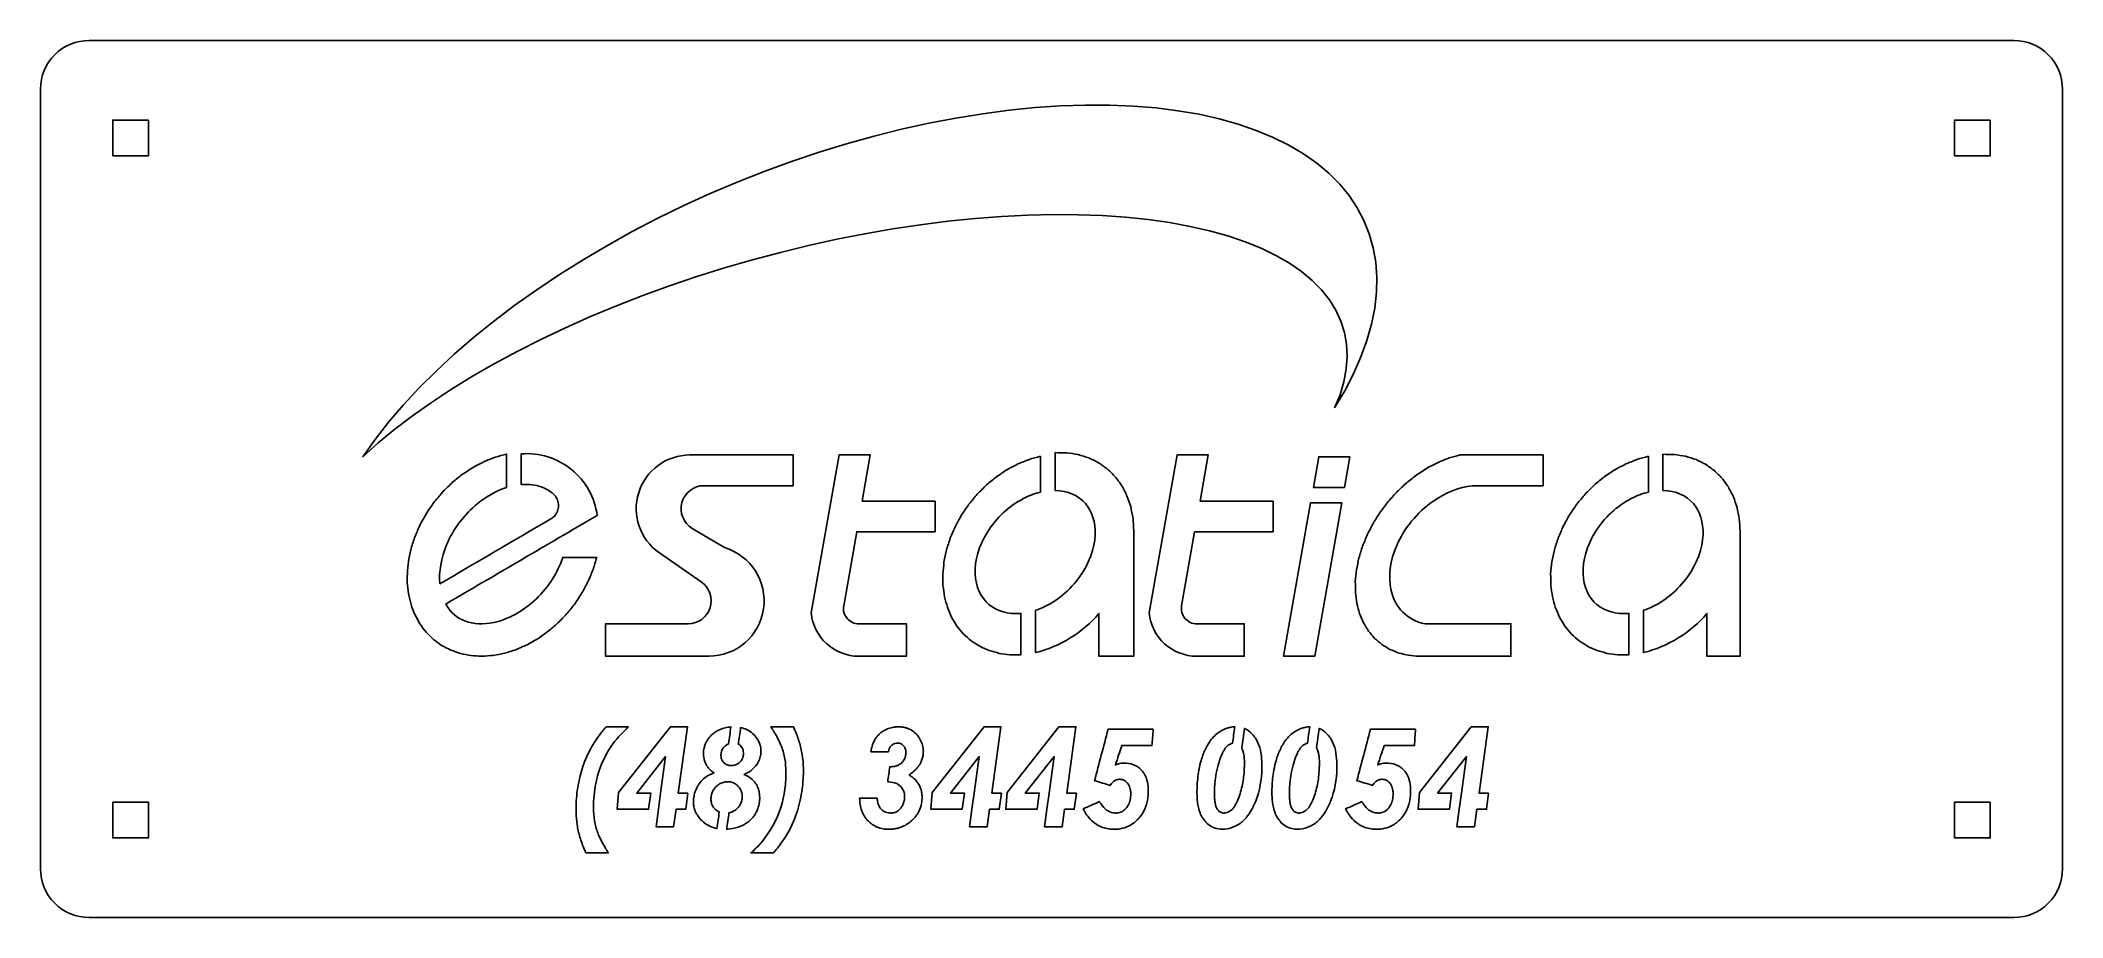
# Model space of a CAD drawing. Extents: x -202 to 213, y -95 to 85.
import ezdxf

# ---------------------------------------------------------------- set-up
doc = ezdxf.new("R2010")
doc.units = 0

msp = doc.modelspace()

# ---------------------------------------------------------------- linework, layer by layer
at = {"layer": '1'}
for points in [[(213.29, 75.37, 0.414214), (203.29, 85.37), (-191.71, 85.37, 0.414214), (-201.71, 75.37), (-201.71, -84.63, 0.414214), (-191.71, -94.63), (203.29, -94.63, 0.414214), (213.29, -84.63)], [(-47.25, 0.3), (-68.41, 0.3, 0.735169), (-74.69, -19.79), (-66.1, -25.74, -0.735169), (-68.79, -34.35), (-85.74, -34.35), (-85.74, -41), (-64.57, -41, 0.865241), (-61.33, -18.72), (-67.93, -14.78, -0.761737), (-65.51, -6), (-47.25, -6)], [(-18.1, -9.15), (-18.1, -15.45), (-34.17, -15.45), (-36.86, -30.65, 0.466308), (-33.75, -34.35), (-24, -34.35), (-24, -41), (-33.75, -41, -0.386919), (-43.51, -32.12), (-37.8, 0.3), (-31.4, 0.3), (-33.06, -9.15)], [(51.25, -9.15), (36.29, -9.15), (37.95, 0.3), (31.55, 0.3), (25.84, -32.12, 0.386919), (35.6, -41), (45.35, -41), (45.35, -34.35), (35.6, -34.35, -0.466308), (32.49, -30.65), (35.17, -15.45), (51.25, -15.45)]]:
    msp.add_lwpolyline(points, format="xyb", close=True, dxfattribs=at)
for points in [[(63.9, 9.95), (65.97, 13.46), (67.77, 16.95), (69.28, 20.41), (70.52, 23.81), (71.46, 27.17), (72.12, 30.46), (72.48, 33.68), (72.55, 36.82), (72.33, 39.88), (71.81, 42.83), (71.01, 45.68), (69.91, 48.42), (68.53, 51.04), (66.87, 53.53), (64.93, 55.89), (62.72, 58.11), (60.24, 60.18), (57.5, 62.11), (54.5, 63.87), (51.27, 65.48), (47.79, 66.92), (44.1, 68.19), (40.18, 69.28), (36.06, 70.21), (31.74, 70.95), (27.24, 71.51), (22.57, 71.89), (17.74, 72.09), (12.76, 72.11), (7.66, 71.94), (2.43, 71.59), (-2.9, 71.06), (-8.32, 70.34), (-13.82, 69.45), (-19.38, 68.38), (-24.98, 67.14), (-30.62, 65.73), (-36.27, 64.15), (-41.92, 62.41), (-47.56, 60.52), (-53.17, 58.47), (-58.73, 56.27), (-64.23, 53.94), (-69.66, 51.47), (-75, 48.87), (-80.24, 46.15), (-85.35, 43.32), (-90.34, 40.38), (-95.18, 37.34), (-99.87, 34.21), (-104.38, 31.01), (-108.72, 27.72), (-112.85, 24.38), (-116.79, 20.98), (-120.51, 17.53), (-124, 14.05), (-127.25, 10.54), (-130.27, 7.01), (-133.03, 3.48), (-135.53, -0.06), (-132.38, 2.76), (-128.98, 5.57), (-125.34, 8.34), (-121.47, 11.09), (-117.37, 13.79), (-113.06, 16.44), (-108.56, 19.03), (-103.86, 21.56), (-99, 24.02), (-93.98, 26.4), (-88.81, 28.7), (-83.51, 30.9), (-78.1, 33.01), (-72.59, 35.01), (-66.99, 36.91), (-61.33, 38.69), (-55.61, 40.35), (-49.85, 41.88), (-44.08, 43.29), (-38.3, 44.56), (-32.53, 45.7), (-26.79, 46.7), (-21.09, 47.56), (-15.46, 48.27), (-9.9, 48.84), (-4.43, 49.26), (0.93, 49.52), (6.17, 49.64), (11.27, 49.61), (16.22, 49.43), (21, 49.1), (25.61, 48.62), (30.03, 47.99), (34.24, 47.22), (38.23, 46.3), (42, 45.24), (45.53, 44.05), (48.81, 42.72), (51.84, 41.26), (54.6, 39.67), (57.08, 37.96), (59.29, 36.13), (61.21, 34.19), (62.84, 32.15), (64.17, 30), (65.2, 27.76), (65.93, 25.42), (66.36, 23.01), (66.48, 20.52), (66.29, 17.96), (65.8, 15.34), (65, 12.67)], [(-179.56, 69.02), (-179.56, 61.72), (-186.86, 61.72), (-186.86, 69.02)], [(198.44, 69.02), (198.44, 61.72), (191.14, 61.72), (191.14, 69.02)], [(67.03, -0.05), (60.64, -0.05), (59.53, -6.35), (65.92, -6.35)], [(65.37, -9.5), (58.97, -9.5), (53.42, -41), (59.81, -41)], [(-68.85, -69.08), (-70.81, -69.08), (-68.94, -55.49), (-72.42, -55.49), (-83.08, -68.94), (-83.33, -72.41), (-76.91, -72.41), (-76.45, -69.08), (-79.33, -69.08), (-73.4, -61.58), (-74.43, -69.08), (-74.89, -72.41), (-75.38, -76), (-71.77, -76), (-71.27, -72.41), (-69.29, -72.41)], [(-4.5, -69.08), (-6.45, -69.08), (-4.58, -55.49), (-8.06, -55.49), (-18.72, -68.94), (-18.97, -72.41), (-12.55, -72.41), (-12.09, -69.08), (-14.97, -69.08), (-9.04, -61.58), (-10.07, -69.08), (-10.53, -72.41), (-11.03, -76), (-7.41, -76), (-6.91, -72.41), (-4.93, -72.41)], [(10.89, -69.08), (8.93, -69.08), (10.81, -55.49), (7.32, -55.49), (-3.33, -68.94), (-3.59, -72.41), (2.84, -72.41), (3.29, -69.08), (0.41, -69.08), (6.35, -61.58), (5.31, -69.08), (4.86, -72.41), (4.36, -76), (7.98, -76), (8.47, -72.41), (10.46, -72.41)], [(95.5, -69.08), (95.07, -72.41), (93.09, -72.41), (92.59, -76), (88.97, -76), (89.47, -72.41), (89.93, -69.08), (90.96, -61.58), (85.03, -69.08), (87.91, -69.08), (87.45, -72.41), (81.03, -72.41), (81.28, -68.94), (91.94, -55.49), (95.42, -55.49), (93.55, -69.08)], [(-179.56, -70.98), (-179.56, -78.28), (-186.86, -78.28), (-186.86, -70.98)], [(198.44, -70.98), (198.44, -78.28), (191.14, -78.28), (191.14, -70.98)]]:
    msp.add_lwpolyline(points, close=True, dxfattribs=at)
for points, knots in [([(-87.45, -12.11), (-97.81, -18.17), (-108.17, -24.23), (-118.52, -30.29), (-118.52, -30.29), (-118.37, -30.56), (-118.21, -30.82), (-118.04, -31.07), (-118.04, -31.07), (-117, -32.52), (-115.64, -33.48), (-113.84, -34), (-113.84, -34), (-112.18, -34.47), (-110.07, -34.5), (-107.77, -33.85), (-107.77, -33.85), (-105.15, -33.13), (-102.32, -31.52), (-99.94, -29.21), (-99.94, -29.21), (-97.48, -26.86), (-95.52, -23.8), (-94.48, -20.73), (-94.48, -20.73), (-92.17, -20.73), (-89.86, -20.73), (-87.55, -20.73), (-87.55, -20.73), (-87.79, -21.55), (-88.04, -22.37), (-88.29, -23.19), (-88.29, -23.19), (-88.62, -23.99), (-88.95, -24.8), (-89.29, -25.6), (-89.29, -25.6), (-89.7, -26.38), (-90.11, -27.16), (-90.53, -27.94), (-90.53, -27.94), (-91.01, -28.68), (-91.5, -29.43), (-91.99, -30.17), (-91.99, -30.17), (-92.54, -30.86), (-93.1, -31.56), (-93.65, -32.26), (-93.65, -32.26), (-94.27, -32.89), (-94.88, -33.53), (-95.5, -34.17), (-95.5, -34.17), (-96.16, -34.75), (-96.83, -35.32), (-97.5, -35.89), (-97.5, -35.89), (-98.21, -36.39), (-98.92, -36.9), (-99.63, -37.4), (-99.63, -37.4), (-100.37, -37.82), (-101.11, -38.24), (-101.85, -38.66), (-101.85, -38.66), (-102.61, -38.99), (-103.38, -39.33), (-104.14, -39.66), (-104.14, -39.66), (-104.92, -39.9), (-105.69, -40.15), (-106.47, -40.39), (-106.47, -40.39), (-107.25, -40.54), (-108.02, -40.69), (-108.8, -40.84), (-108.8, -40.84), (-109.56, -40.89), (-110.33, -40.95), (-111.1, -41), (-111.1, -41), (-111.84, -40.96), (-112.59, -40.91), (-113.33, -40.87), (-113.33, -40.87), (-114.05, -40.73), (-114.76, -40.59), (-115.48, -40.45), (-115.48, -40.45), (-116.15, -40.22), (-116.83, -39.98), (-117.5, -39.75), (-117.5, -39.75), (-118.13, -39.42), (-118.75, -39.1), (-119.37, -38.77), (-119.37, -38.77), (-119.94, -38.36), (-120.5, -37.95), (-121.07, -37.54), (-121.07, -37.54), (-121.57, -37.04), (-122.07, -36.55), (-122.56, -36.06), (-122.56, -36.06), (-122.99, -35.49), (-123.41, -34.93), (-123.84, -34.36), (-123.84, -34.36), (-124.18, -33.73), (-124.53, -33.09), (-124.87, -32.46), (-124.87, -32.46), (-125.14, -31.77), (-125.4, -31.08), (-125.66, -30.39), (-125.66, -30.39), (-125.83, -29.65), (-126, -28.91), (-126.18, -28.17), (-126.18, -28.17), (-126.26, -27.4), (-126.34, -26.62), (-126.43, -25.85), (-126.43, -25.85), (-126.42, -25.05), (-126.41, -24.24), (-126.4, -23.44), (-126.4, -23.44), (-126.3, -22.62), (-126.2, -21.8), (-126.1, -20.99), (-126.1, -20.99), (-125.91, -20.16), (-125.72, -19.34), (-125.53, -18.52), (-125.53, -18.52), (-125.26, -17.7), (-124.98, -16.89), (-124.7, -16.07), (-124.7, -16.07), (-124.34, -15.27), (-123.98, -14.48), (-123.62, -13.68), (-123.62, -13.68), (-123.18, -12.91), (-122.74, -12.15), (-122.3, -11.38), (-122.3, -11.38), (-121.79, -10.65), (-121.28, -9.92), (-120.77, -9.2), (-120.77, -9.2), (-120.19, -8.52), (-119.62, -7.84), (-119.04, -7.16), (-119.04, -7.16), (-118.4, -6.55), (-117.77, -5.93), (-117.14, -5.31), (-117.14, -5.31), (-116.45, -4.76), (-115.77, -4.21), (-115.09, -3.66), (-115.09, -3.66), (-114.37, -3.19), (-113.65, -2.71), (-112.93, -2.24), (-112.93, -2.24), (-112.18, -1.85), (-111.42, -1.46), (-110.67, -1.07), (-110.67, -1.07), (-109.91, -0.76), (-109.14, -0.46), (-108.37, -0.15), (-108.37, -0.15), (-107.59, 0.06), (-106.81, 0.27), (-106.04, 0.48), (-106.04, 0.48), (-106.04, -1.81), (-106.04, -4.1), (-106.04, -6.39), (-106.04, -6.39), (-108.21, -7.08), (-110.5, -8.36), (-112.53, -10.12), (-112.53, -10.12), (-115, -12.25), (-117.07, -15.09), (-118.31, -18.03), (-118.31, -18.03), (-119.52, -20.85), (-119.97, -23.74), (-119.74, -26.14), (-119.74, -26.14), (-112.14, -21.69), (-104.54, -17.24), (-96.94, -12.8), (-96.94, -12.8), (-96.59, -12.6), (-96.29, -12.33), (-96.05, -12.02), (-96.05, -12.02), (-95.8, -11.71), (-95.62, -11.35), (-95.5, -10.97), (-95.5, -10.97), (-95.39, -10.59), (-95.35, -10.19), (-95.39, -9.79), (-95.39, -9.79), (-95.43, -9.39), (-95.54, -9.01), (-95.72, -8.65), (-95.72, -8.65), (-95.9, -8.3), (-96.14, -7.98), (-96.44, -7.72), (-96.44, -7.72), (-97.16, -7.09), (-97.99, -6.6), (-98.95, -6.26), (-98.95, -6.26), (-100.11, -5.85), (-101.49, -5.66), (-103.04, -5.79), (-103.04, -5.79), (-103.04, -3.68), (-103.04, -1.58), (-103.04, 0.53), (-103.04, 0.53), (-101.19, 0.67), (-99.34, 0.46), (-97.57, -0.09), (-97.57, -0.09), (-95.8, -0.64), (-94.16, -1.52), (-92.72, -2.68), (-92.72, -2.68), (-91.28, -3.85), (-90.08, -5.28), (-89.18, -6.89), (-89.18, -6.89), (-88.28, -8.51), (-87.69, -10.28), (-87.45, -12.11)], [0, 0, 0, 0, 0.016129, 0.016129, 0.016129, 0.016129, 0.032258, 0.032258, 0.032258, 0.032258, 0.048387, 0.048387, 0.048387, 0.048387, 0.064516, 0.064516, 0.064516, 0.064516, 0.080645, 0.080645, 0.080645, 0.080645, 0.096774, 0.096774, 0.096774, 0.096774, 0.112903, 0.112903, 0.112903, 0.112903, 0.129032, 0.129032, 0.129032, 0.129032, 0.145161, 0.145161, 0.145161, 0.145161, 0.16129, 0.16129, 0.16129, 0.16129, 0.177419, 0.177419, 0.177419, 0.177419, 0.193548, 0.193548, 0.193548, 0.193548, 0.209677, 0.209677, 0.209677, 0.209677, 0.225806, 0.225806, 0.225806, 0.225806, 0.241935, 0.241935, 0.241935, 0.241935, 0.258065, 0.258065, 0.258065, 0.258065, 0.274194, 0.274194, 0.274194, 0.274194, 0.290323, 0.290323, 0.290323, 0.290323, 0.306452, 0.306452, 0.306452, 0.306452, 0.322581, 0.322581, 0.322581, 0.322581, 0.33871, 0.33871, 0.33871, 0.33871, 0.354839, 0.354839, 0.354839, 0.354839, 0.370968, 0.370968, 0.370968, 0.370968, 0.387097, 0.387097, 0.387097, 0.387097, 0.403226, 0.403226, 0.403226, 0.403226, 0.419355, 0.419355, 0.419355, 0.419355, 0.435484, 0.435484, 0.435484, 0.435484, 0.451613, 0.451613, 0.451613, 0.451613, 0.467742, 0.467742, 0.467742, 0.467742, 0.483871, 0.483871, 0.483871, 0.483871, 0.5, 0.5, 0.5, 0.5, 0.516129, 0.516129, 0.516129, 0.516129, 0.532258, 0.532258, 0.532258, 0.532258, 0.548387, 0.548387, 0.548387, 0.548387, 0.564516, 0.564516, 0.564516, 0.564516, 0.580645, 0.580645, 0.580645, 0.580645, 0.596774, 0.596774, 0.596774, 0.596774, 0.612903, 0.612903, 0.612903, 0.612903, 0.629032, 0.629032, 0.629032, 0.629032, 0.645161, 0.645161, 0.645161, 0.645161, 0.66129, 0.66129, 0.66129, 0.66129, 0.677419, 0.677419, 0.677419, 0.677419, 0.693548, 0.693548, 0.693548, 0.693548, 0.709677, 0.709677, 0.709677, 0.709677, 0.725806, 0.725806, 0.725806, 0.725806, 0.741935, 0.741935, 0.741935, 0.741935, 0.758065, 0.758065, 0.758065, 0.758065, 0.774194, 0.774194, 0.774194, 0.774194, 0.790323, 0.790323, 0.790323, 0.790323, 0.806452, 0.806452, 0.806452, 0.806452, 0.822581, 0.822581, 0.822581, 0.822581, 0.83871, 0.83871, 0.83871, 0.83871, 0.854839, 0.854839, 0.854839, 0.854839, 0.870968, 0.870968, 0.870968, 0.870968, 0.887097, 0.887097, 0.887097, 0.887097, 0.903226, 0.903226, 0.903226, 0.903226, 0.919355, 0.919355, 0.919355, 0.919355, 0.935484, 0.935484, 0.935484, 0.935484, 0.951613, 0.951613, 0.951613, 0.951613, 0.967742, 0.967742, 0.967742, 0.967742, 0.983871, 0.983871, 0.983871, 0.983871, 1, 1, 1, 1]), ([(3.52, 0.03), (3.52, -2.42), (3.52, -4.88), (3.52, -7.33), (3.52, -7.33), (2.35, -7.6), (1.17, -8.05), (0.01, -8.65), (0.01, -8.65), (-2.9, -10.14), (-5.58, -12.64), (-7.37, -15.52), (-7.37, -15.52), (-9.11, -18.3), (-9.99, -21.4), (-9.88, -24.08), (-9.88, -24.08), (-9.78, -26.76), (-8.74, -28.96), (-7.04, -30.38), (-7.04, -30.38), (-5.42, -31.75), (-3.12, -32.44), (-0.48, -32.2), (-0.48, -32.2), (-0.48, -35.03), (-0.48, -37.87), (-0.48, -40.7), (-0.48, -40.7), (-1.24, -40.7), (-1.99, -40.7), (-2.75, -40.71), (-2.75, -40.71), (-3.48, -40.61), (-4.2, -40.51), (-4.93, -40.41), (-4.93, -40.41), (-5.62, -40.22), (-6.32, -40.03), (-7.01, -39.83), (-7.01, -39.83), (-7.65, -39.54), (-8.29, -39.26), (-8.94, -38.97), (-8.94, -38.97), (-9.52, -38.59), (-10.11, -38.21), (-10.7, -37.83), (-10.7, -37.83), (-11.22, -37.37), (-11.74, -36.91), (-12.26, -36.44), (-12.26, -36.44), (-12.71, -35.9), (-13.16, -35.36), (-13.61, -34.82), (-13.61, -34.82), (-13.98, -34.21), (-14.35, -33.59), (-14.72, -32.98), (-14.72, -32.98), (-15.01, -32.31), (-15.29, -31.64), (-15.58, -30.96), (-15.58, -30.96), (-15.77, -30.24), (-15.97, -29.51), (-16.17, -28.79), (-16.17, -28.79), (-16.27, -28.02), (-16.38, -27.26), (-16.48, -26.49), (-16.48, -26.49), (-16.5, -25.69), (-16.51, -24.9), (-16.52, -24.1), (-16.52, -24.1), (-16.44, -23.28), (-16.36, -22.47), (-16.28, -21.65), (-16.28, -21.65), (-16.11, -20.83), (-15.94, -20.01), (-15.77, -19.18), (-15.77, -19.18), (-15.51, -18.36), (-15.24, -17.55), (-14.98, -16.73), (-14.98, -16.73), (-14.64, -15.93), (-14.29, -15.12), (-13.94, -14.32), (-13.94, -14.32), (-13.51, -13.55), (-13.09, -12.77), (-12.66, -12), (-12.66, -12), (-12.16, -11.26), (-11.65, -10.53), (-11.15, -9.79), (-11.15, -9.79), (-10.58, -9.11), (-10.01, -8.42), (-9.44, -7.74), (-9.44, -7.74), (-8.81, -7.11), (-8.19, -6.48), (-7.56, -5.86), (-7.56, -5.86), (-6.88, -5.3), (-6.2, -4.74), (-5.52, -4.18), (-5.52, -4.18), (-4.8, -3.7), (-4.08, -3.22), (-3.36, -2.74), (-3.36, -2.74), (-2.61, -2.34), (-1.86, -1.94), (-1.12, -1.54), (-1.12, -1.54), (-0.35, -1.24), (0.42, -0.93), (1.19, -0.62), (1.19, -0.62), (1.97, -0.4), (2.74, -0.19), (3.52, 0.03)], [0, 0, 0, 0, 0.03125, 0.03125, 0.03125, 0.03125, 0.0625, 0.0625, 0.0625, 0.0625, 0.09375, 0.09375, 0.09375, 0.09375, 0.125, 0.125, 0.125, 0.125, 0.15625, 0.15625, 0.15625, 0.15625, 0.1875, 0.1875, 0.1875, 0.1875, 0.21875, 0.21875, 0.21875, 0.21875, 0.25, 0.25, 0.25, 0.25, 0.28125, 0.28125, 0.28125, 0.28125, 0.3125, 0.3125, 0.3125, 0.3125, 0.34375, 0.34375, 0.34375, 0.34375, 0.375, 0.375, 0.375, 0.375, 0.40625, 0.40625, 0.40625, 0.40625, 0.4375, 0.4375, 0.4375, 0.4375, 0.46875, 0.46875, 0.46875, 0.46875, 0.5, 0.5, 0.5, 0.5, 0.53125, 0.53125, 0.53125, 0.53125, 0.5625, 0.5625, 0.5625, 0.5625, 0.59375, 0.59375, 0.59375, 0.59375, 0.625, 0.625, 0.625, 0.625, 0.65625, 0.65625, 0.65625, 0.65625, 0.6875, 0.6875, 0.6875, 0.6875, 0.71875, 0.71875, 0.71875, 0.71875, 0.75, 0.75, 0.75, 0.75, 0.78125, 0.78125, 0.78125, 0.78125, 0.8125, 0.8125, 0.8125, 0.8125, 0.84375, 0.84375, 0.84375, 0.84375, 0.875, 0.875, 0.875, 0.875, 0.90625, 0.90625, 0.90625, 0.90625, 0.9375, 0.9375, 0.9375, 0.9375, 0.96875, 0.96875, 0.96875, 0.96875, 1, 1, 1, 1]), ([(22.67, -15.23), (22.62, -14.39), (22.57, -13.55), (22.52, -12.71), (22.52, -12.71), (22.36, -11.9), (22.2, -11.1), (22.05, -10.3), (22.05, -10.3), (21.79, -9.55), (21.53, -8.8), (21.28, -8.06), (21.28, -8.06), (20.92, -7.37), (20.57, -6.69), (20.21, -6), (20.21, -6), (19.77, -5.39), (19.32, -4.78), (18.87, -4.17), (18.87, -4.17), (18.34, -3.64), (17.81, -3.12), (17.28, -2.59), (17.28, -2.59), (16.67, -2.16), (16.07, -1.73), (15.46, -1.29), (15.46, -1.29), (14.79, -0.96), (14.11, -0.63), (13.44, -0.29), (13.44, -0.29), (12.71, -0.07), (11.98, 0.16), (11.25, 0.39), (11.25, 0.39), (10.48, 0.51), (9.71, 0.63), (8.93, 0.75), (8.93, 0.75), (8.13, 0.76), (7.32, 0.77), (6.52, 0.78), (6.52, 0.78), (6.52, -1.81), (6.52, -4.4), (6.52, -6.98), (6.52, -6.98), (9.15, -7.02), (11.32, -8.01), (12.76, -9.69), (12.76, -9.69), (14.11, -11.27), (14.85, -13.51), (14.74, -16.1), (14.74, -16.1), (14.64, -18.86), (13.52, -21.97), (11.6, -24.66), (11.6, -24.66), (9.63, -27.45), (6.82, -29.77), (3.89, -31.04), (3.89, -31.04), (3.44, -31.24), (2.98, -31.42), (2.52, -31.57), (2.52, -31.57), (2.52, -34.46), (2.52, -37.36), (2.52, -40.26), (2.52, -40.26), (5.04, -39.63), (7.44, -38.61), (9.65, -37.25), (9.65, -37.25), (11.86, -35.89), (13.84, -34.19), (15.53, -32.23), (15.53, -32.23), (15.53, -35.15), (15.53, -38.08), (15.53, -41), (15.53, -41), (17.91, -41), (20.29, -41), (22.67, -41), (22.67, -41), (22.67, -32.41), (22.67, -23.82), (22.67, -15.23)], [0, 0, 0, 0, 0.043478, 0.043478, 0.043478, 0.043478, 0.086957, 0.086957, 0.086957, 0.086957, 0.130435, 0.130435, 0.130435, 0.130435, 0.173913, 0.173913, 0.173913, 0.173913, 0.217391, 0.217391, 0.217391, 0.217391, 0.26087, 0.26087, 0.26087, 0.26087, 0.304348, 0.304348, 0.304348, 0.304348, 0.347826, 0.347826, 0.347826, 0.347826, 0.391304, 0.391304, 0.391304, 0.391304, 0.434783, 0.434783, 0.434783, 0.434783, 0.478261, 0.478261, 0.478261, 0.478261, 0.521739, 0.521739, 0.521739, 0.521739, 0.565217, 0.565217, 0.565217, 0.565217, 0.608696, 0.608696, 0.608696, 0.608696, 0.652174, 0.652174, 0.652174, 0.652174, 0.695652, 0.695652, 0.695652, 0.695652, 0.73913, 0.73913, 0.73913, 0.73913, 0.782609, 0.782609, 0.782609, 0.782609, 0.826087, 0.826087, 0.826087, 0.826087, 0.869565, 0.869565, 0.869565, 0.869565, 0.913043, 0.913043, 0.913043, 0.913043, 0.956522, 0.956522, 0.956522, 0.956522, 1, 1, 1, 1]), ([(106.66, 0.3), (106.66, -1.8), (106.66, -3.9), (106.66, -6), (106.66, -6), (101.82, -6), (96.99, -6), (92.15, -6), (92.15, -6), (89.5, -6.29), (86.61, -7.43), (84.03, -9.26), (84.03, -9.26), (80.84, -11.5), (78.14, -14.79), (76.65, -18.26), (76.65, -18.26), (75.27, -21.4), (74.88, -24.65), (75.44, -27.29), (75.44, -27.29), (76.24, -31.06), (78.79, -33.6), (82.46, -34.35), (82.46, -34.35), (88.34, -34.35), (94.21, -34.35), (100.09, -34.35), (100.09, -34.35), (100.09, -36.57), (100.09, -38.78), (100.09, -41), (100.09, -41), (93.77, -41), (87.45, -41), (81.14, -41), (81.14, -41), (80.44, -40.94), (79.74, -40.88), (79.05, -40.81), (79.05, -40.81), (78.39, -40.66), (77.73, -40.5), (77.08, -40.34), (77.08, -40.34), (76.46, -40.1), (75.85, -39.85), (75.24, -39.6), (75.24, -39.6), (74.69, -39.26), (74.13, -38.93), (73.58, -38.59), (73.58, -38.59), (73.09, -38.17), (72.6, -37.75), (72.1, -37.33), (72.1, -37.33), (71.68, -36.83), (71.26, -36.33), (70.84, -35.83), (70.84, -35.83), (70.49, -35.26), (70.15, -34.69), (69.8, -34.12), (69.8, -34.12), (69.53, -33.49), (69.27, -32.85), (69, -32.22), (69, -32.22), (68.82, -31.53), (68.64, -30.84), (68.45, -30.16), (68.45, -30.16), (68.36, -29.42), (68.26, -28.69), (68.17, -27.95), (68.17, -27.95), (68.16, -27.18), (68.15, -26.41), (68.14, -25.64), (68.14, -25.64), (68.22, -24.85), (68.3, -24.05), (68.38, -23.26), (68.38, -23.26), (68.55, -22.45), (68.71, -21.64), (68.88, -20.83), (68.88, -20.83), (69.13, -20.02), (69.38, -19.21), (69.63, -18.4), (69.63, -18.4), (69.97, -17.59), (70.3, -16.79), (70.63, -15.98), (70.63, -15.98), (71.04, -15.2), (71.45, -14.41), (71.86, -13.63), (71.86, -13.63), (72.34, -12.87), (72.82, -12.12), (73.29, -11.36), (73.29, -11.36), (73.84, -10.65), (74.38, -9.93), (74.93, -9.21), (74.93, -9.21), (75.53, -8.55), (76.13, -7.88), (76.73, -7.22), (76.73, -7.22), (77.38, -6.61), (78.03, -6), (78.68, -5.39), (78.68, -5.39), (79.37, -4.85), (80.06, -4.31), (80.75, -3.77), (80.75, -3.77), (81.47, -3.31), (82.19, -2.84), (82.91, -2.38), (82.91, -2.38), (83.65, -1.99), (84.39, -1.61), (85.13, -1.22), (85.13, -1.22), (85.88, -0.92), (86.63, -0.62), (87.38, -0.32), (87.38, -0.32), (88.13, -0.12), (88.89, 0.09), (89.64, 0.3), (89.64, 0.3), (95.31, 0.3), (100.98, 0.3), (106.66, 0.3)], [0, 0, 0, 0, 0.028571, 0.028571, 0.028571, 0.028571, 0.057143, 0.057143, 0.057143, 0.057143, 0.085714, 0.085714, 0.085714, 0.085714, 0.114286, 0.114286, 0.114286, 0.114286, 0.142857, 0.142857, 0.142857, 0.142857, 0.171429, 0.171429, 0.171429, 0.171429, 0.2, 0.2, 0.2, 0.2, 0.228571, 0.228571, 0.228571, 0.228571, 0.257143, 0.257143, 0.257143, 0.257143, 0.285714, 0.285714, 0.285714, 0.285714, 0.314286, 0.314286, 0.314286, 0.314286, 0.342857, 0.342857, 0.342857, 0.342857, 0.371429, 0.371429, 0.371429, 0.371429, 0.4, 0.4, 0.4, 0.4, 0.428571, 0.428571, 0.428571, 0.428571, 0.457143, 0.457143, 0.457143, 0.457143, 0.485714, 0.485714, 0.485714, 0.485714, 0.514286, 0.514286, 0.514286, 0.514286, 0.542857, 0.542857, 0.542857, 0.542857, 0.571429, 0.571429, 0.571429, 0.571429, 0.6, 0.6, 0.6, 0.6, 0.628571, 0.628571, 0.628571, 0.628571, 0.657143, 0.657143, 0.657143, 0.657143, 0.685714, 0.685714, 0.685714, 0.685714, 0.714286, 0.714286, 0.714286, 0.714286, 0.742857, 0.742857, 0.742857, 0.742857, 0.771429, 0.771429, 0.771429, 0.771429, 0.8, 0.8, 0.8, 0.8, 0.828571, 0.828571, 0.828571, 0.828571, 0.857143, 0.857143, 0.857143, 0.857143, 0.885714, 0.885714, 0.885714, 0.885714, 0.914286, 0.914286, 0.914286, 0.914286, 0.942857, 0.942857, 0.942857, 0.942857, 0.971429, 0.971429, 0.971429, 0.971429, 1, 1, 1, 1]), ([(128.28, 0.03), (127.5, -0.19), (126.72, -0.4), (125.95, -0.62), (125.95, -0.62), (125.18, -0.93), (124.41, -1.24), (123.64, -1.54), (123.64, -1.54), (122.89, -1.94), (122.14, -2.34), (121.39, -2.74), (121.39, -2.74), (120.68, -3.22), (119.96, -3.7), (119.24, -4.18), (119.24, -4.18), (118.56, -4.74), (117.88, -5.3), (117.2, -5.86), (117.2, -5.86), (116.57, -6.48), (115.94, -7.11), (115.31, -7.74), (115.31, -7.74), (114.75, -8.42), (114.18, -9.11), (113.61, -9.79), (113.61, -9.79), (113.1, -10.53), (112.6, -11.26), (112.1, -12), (112.1, -12), (111.67, -12.77), (111.24, -13.55), (110.82, -14.32), (110.82, -14.32), (110.47, -15.12), (110.12, -15.93), (109.77, -16.73), (109.77, -16.73), (109.51, -17.55), (109.25, -18.36), (108.99, -19.18), (108.99, -19.18), (108.82, -20.01), (108.65, -20.83), (108.47, -21.65), (108.47, -21.65), (108.39, -22.47), (108.31, -23.28), (108.23, -24.1), (108.23, -24.1), (108.25, -24.9), (108.26, -25.69), (108.27, -26.49), (108.27, -26.49), (108.38, -27.26), (108.48, -28.02), (108.59, -28.79), (108.59, -28.79), (108.79, -29.51), (108.98, -30.24), (109.18, -30.96), (109.18, -30.96), (109.47, -31.64), (109.75, -32.31), (110.04, -32.98), (110.04, -32.98), (110.41, -33.59), (110.78, -34.21), (111.15, -34.82), (111.15, -34.82), (111.6, -35.36), (112.05, -35.9), (112.5, -36.44), (112.5, -36.44), (113.02, -36.91), (113.54, -37.37), (114.06, -37.83), (114.06, -37.83), (114.65, -38.21), (115.23, -38.59), (115.82, -38.97), (115.82, -38.97), (116.46, -39.26), (117.11, -39.54), (117.75, -39.83), (117.75, -39.83), (118.44, -40.03), (119.13, -40.22), (119.82, -40.41), (119.82, -40.41), (120.55, -40.51), (121.28, -40.61), (122.01, -40.71), (122.01, -40.71), (122.77, -40.7), (123.52, -40.7), (124.28, -40.7), (124.28, -40.7), (124.28, -37.87), (124.28, -35.03), (124.28, -32.2), (124.28, -32.2), (121.64, -32.44), (119.34, -31.75), (117.71, -30.38), (117.71, -30.38), (116.02, -28.96), (114.98, -26.76), (114.88, -24.08), (114.88, -24.08), (114.76, -21.4), (115.64, -18.3), (117.39, -15.52), (117.39, -15.52), (119.17, -12.64), (121.86, -10.14), (124.77, -8.65), (124.77, -8.65), (125.92, -8.05), (127.11, -7.6), (128.28, -7.33), (128.28, -7.33), (128.28, -4.88), (128.28, -2.42), (128.28, 0.03)], [0, 0, 0, 0, 0.03125, 0.03125, 0.03125, 0.03125, 0.0625, 0.0625, 0.0625, 0.0625, 0.09375, 0.09375, 0.09375, 0.09375, 0.125, 0.125, 0.125, 0.125, 0.15625, 0.15625, 0.15625, 0.15625, 0.1875, 0.1875, 0.1875, 0.1875, 0.21875, 0.21875, 0.21875, 0.21875, 0.25, 0.25, 0.25, 0.25, 0.28125, 0.28125, 0.28125, 0.28125, 0.3125, 0.3125, 0.3125, 0.3125, 0.34375, 0.34375, 0.34375, 0.34375, 0.375, 0.375, 0.375, 0.375, 0.40625, 0.40625, 0.40625, 0.40625, 0.4375, 0.4375, 0.4375, 0.4375, 0.46875, 0.46875, 0.46875, 0.46875, 0.5, 0.5, 0.5, 0.5, 0.53125, 0.53125, 0.53125, 0.53125, 0.5625, 0.5625, 0.5625, 0.5625, 0.59375, 0.59375, 0.59375, 0.59375, 0.625, 0.625, 0.625, 0.625, 0.65625, 0.65625, 0.65625, 0.65625, 0.6875, 0.6875, 0.6875, 0.6875, 0.71875, 0.71875, 0.71875, 0.71875, 0.75, 0.75, 0.75, 0.75, 0.78125, 0.78125, 0.78125, 0.78125, 0.8125, 0.8125, 0.8125, 0.8125, 0.84375, 0.84375, 0.84375, 0.84375, 0.875, 0.875, 0.875, 0.875, 0.90625, 0.90625, 0.90625, 0.90625, 0.9375, 0.9375, 0.9375, 0.9375, 0.96875, 0.96875, 0.96875, 0.96875, 1, 1, 1, 1]), ([(147.11, -15.31), (147.05, -14.48), (147, -13.66), (146.95, -12.83), (146.95, -12.83), (146.8, -12.05), (146.65, -11.26), (146.49, -10.47), (146.49, -10.47), (146.24, -9.74), (145.99, -9), (145.74, -8.27), (145.74, -8.27), (145.39, -7.6), (145.04, -6.92), (144.7, -6.25), (144.7, -6.25), (144.26, -5.65), (143.82, -5.05), (143.38, -4.45), (143.38, -4.45), (142.86, -3.93), (142.34, -3.42), (141.83, -2.9), (141.83, -2.9), (141.23, -2.47), (140.64, -2.05), (140.04, -1.62), (140.04, -1.62), (139.38, -1.29), (138.72, -0.96), (138.06, -0.64), (138.06, -0.64), (137.35, -0.41), (136.63, -0.18), (135.92, 0.04), (135.92, 0.04), (135.16, 0.16), (134.4, 0.28), (133.65, 0.4), (133.65, 0.4), (132.86, 0.41), (132.07, 0.42), (131.28, 0.44), (131.28, 0.44), (131.28, -2.04), (131.28, -4.51), (131.28, -6.98), (131.28, -6.98), (133.9, -7.02), (136.08, -8.01), (137.52, -9.69), (137.52, -9.69), (138.87, -11.27), (139.61, -13.51), (139.5, -16.1), (139.5, -16.1), (139.39, -18.86), (138.28, -21.97), (136.35, -24.66), (136.35, -24.66), (134.39, -27.45), (131.58, -29.77), (128.65, -31.04), (128.65, -31.04), (128.19, -31.24), (127.73, -31.42), (127.28, -31.57), (127.28, -31.57), (127.28, -34.46), (127.28, -37.36), (127.28, -40.26), (127.28, -40.26), (129.79, -39.63), (132.2, -38.61), (134.41, -37.25), (134.41, -37.25), (136.62, -35.89), (138.6, -34.19), (140.29, -32.23), (140.29, -32.23), (140.29, -35.15), (140.29, -38.08), (140.29, -41), (140.29, -41), (142.56, -41), (144.83, -41), (147.11, -41), (147.11, -41), (147.11, -32.44), (147.11, -23.87), (147.11, -15.31)], [0, 0, 0, 0, 0.043478, 0.043478, 0.043478, 0.043478, 0.086957, 0.086957, 0.086957, 0.086957, 0.130435, 0.130435, 0.130435, 0.130435, 0.173913, 0.173913, 0.173913, 0.173913, 0.217391, 0.217391, 0.217391, 0.217391, 0.26087, 0.26087, 0.26087, 0.26087, 0.304348, 0.304348, 0.304348, 0.304348, 0.347826, 0.347826, 0.347826, 0.347826, 0.391304, 0.391304, 0.391304, 0.391304, 0.434783, 0.434783, 0.434783, 0.434783, 0.478261, 0.478261, 0.478261, 0.478261, 0.521739, 0.521739, 0.521739, 0.521739, 0.565217, 0.565217, 0.565217, 0.565217, 0.608696, 0.608696, 0.608696, 0.608696, 0.652174, 0.652174, 0.652174, 0.652174, 0.695652, 0.695652, 0.695652, 0.695652, 0.73913, 0.73913, 0.73913, 0.73913, 0.782609, 0.782609, 0.782609, 0.782609, 0.826087, 0.826087, 0.826087, 0.826087, 0.869565, 0.869565, 0.869565, 0.869565, 0.913043, 0.913043, 0.913043, 0.913043, 0.956522, 0.956522, 0.956522, 0.956522, 1, 1, 1, 1]), ([(-81.03, -55.49), (-81.17, -55.62), (-81.31, -55.75), (-81.45, -55.88), (-81.45, -55.88), (-82.58, -56.94), (-83.6, -58.11), (-84.49, -59.38), (-84.49, -59.38), (-85.98, -61.53), (-87.04, -63.97), (-87.61, -66.52), (-87.61, -66.52), (-87.98, -68.12), (-88.17, -69.76), (-88.2, -71.41), (-88.2, -71.41), (-88.2, -71.6), (-88.2, -71.79), (-88.21, -71.99), (-88.21, -71.99), (-88.2, -72.25), (-88.19, -72.75), (-88.19, -72.77), (-88.19, -72.77), (-88.16, -73.66), (-88.05, -74.55), (-87.87, -75.42), (-87.87, -75.42), (-87.69, -76.24), (-87.44, -77.04), (-87.1, -77.81), (-87.1, -77.81), (-86.71, -78.73), (-86.23, -79.6), (-85.72, -80.45), (-85.72, -80.45), (-85.69, -80.5), (-85.66, -80.54), (-85.63, -80.59), (-85.63, -80.59), (-85.61, -80.63), (-85.58, -80.68), (-85.55, -80.72), (-85.55, -80.72), (-85.54, -80.75), (-85.27, -81.17), (-85.13, -81.38), (-85.13, -81.38), (-86.67, -81.38), (-88.21, -81.38), (-89.74, -81.38), (-89.74, -81.38), (-89.84, -81.16), (-90.03, -80.74), (-90.04, -80.72), (-90.04, -80.72), (-90.41, -79.87), (-90.73, -79), (-91, -78.11), (-91, -78.11), (-91.25, -77.27), (-91.44, -76.41), (-91.57, -75.55), (-91.57, -75.55), (-91.69, -74.73), (-91.76, -73.9), (-91.78, -73.07), (-91.78, -73.07), (-91.78, -73.05), (-91.79, -72.59), (-91.79, -72.34), (-91.79, -72.34), (-91.79, -72.15), (-91.79, -71.96), (-91.78, -71.77), (-91.78, -71.77), (-91.76, -70.34), (-91.61, -68.9), (-91.37, -67.49), (-91.37, -67.49), (-90.89, -64.86), (-90.09, -62.27), (-88.78, -59.93), (-88.78, -59.93), (-88.17, -58.85), (-87.47, -57.81), (-86.72, -56.82), (-86.72, -56.82), (-86.66, -56.75), (-86.61, -56.67), (-86.55, -56.6), (-86.55, -56.6), (-86.49, -56.52), (-86.43, -56.45), (-86.37, -56.37), (-86.37, -56.37), (-86.31, -56.3), (-86.25, -56.23), (-86.19, -56.15), (-86.19, -56.15), (-86.13, -56.08), (-86.07, -56), (-86.01, -55.93), (-86.01, -55.93), (-85.88, -55.78), (-85.76, -55.63), (-85.64, -55.49), (-85.64, -55.49), (-84.1, -55.49), (-82.56, -55.49), (-81.03, -55.49)], [0, 0, 0, 0, 0.035714, 0.035714, 0.035714, 0.035714, 0.071429, 0.071429, 0.071429, 0.071429, 0.107143, 0.107143, 0.107143, 0.107143, 0.142857, 0.142857, 0.142857, 0.142857, 0.178571, 0.178571, 0.178571, 0.178571, 0.214286, 0.214286, 0.214286, 0.214286, 0.25, 0.25, 0.25, 0.25, 0.285714, 0.285714, 0.285714, 0.285714, 0.321429, 0.321429, 0.321429, 0.321429, 0.357143, 0.357143, 0.357143, 0.357143, 0.392857, 0.392857, 0.392857, 0.392857, 0.428571, 0.428571, 0.428571, 0.428571, 0.464286, 0.464286, 0.464286, 0.464286, 0.5, 0.5, 0.5, 0.5, 0.535714, 0.535714, 0.535714, 0.535714, 0.571429, 0.571429, 0.571429, 0.571429, 0.607143, 0.607143, 0.607143, 0.607143, 0.642857, 0.642857, 0.642857, 0.642857, 0.678571, 0.678571, 0.678571, 0.678571, 0.714286, 0.714286, 0.714286, 0.714286, 0.75, 0.75, 0.75, 0.75, 0.785714, 0.785714, 0.785714, 0.785714, 0.821429, 0.821429, 0.821429, 0.821429, 0.857143, 0.857143, 0.857143, 0.857143, 0.892857, 0.892857, 0.892857, 0.892857, 0.928571, 0.928571, 0.928571, 0.928571, 0.964286, 0.964286, 0.964286, 0.964286, 1, 1, 1, 1]), ([(-53.85, -60.48), (-53.85, -60.34), (-53.85, -60.19), (-53.86, -60.05), (-53.86, -60.05), (-53.87, -59.94), (-53.89, -59.83), (-53.9, -59.73), (-53.9, -59.73), (-53.94, -59.51), (-53.99, -59.3), (-54.05, -59.1), (-54.05, -59.1), (-54.07, -59.05), (-54.08, -58.99), (-54.1, -58.94), (-54.1, -58.94), (-54.11, -58.93), (-54.11, -58.91), (-54.12, -58.89), (-54.12, -58.89), (-54.28, -58.45), (-54.51, -58.04), (-54.8, -57.67), (-54.8, -57.67), (-55.08, -57.3), (-55.41, -56.97), (-55.78, -56.67), (-55.78, -56.67), (-56.09, -56.43), (-56.43, -56.22), (-56.78, -56.05), (-56.78, -56.05), (-57.18, -55.87), (-57.59, -55.73), (-58.01, -55.64), (-58.01, -55.64), (-58.16, -56.77), (-58.32, -57.91), (-58.48, -59.05), (-58.48, -59.05), (-58.24, -59.17), (-58.03, -59.34), (-57.87, -59.55), (-57.87, -59.55), (-57.69, -59.77), (-57.58, -60.03), (-57.51, -60.3), (-57.51, -60.3), (-57.47, -60.47), (-57.45, -60.63), (-57.44, -60.8), (-57.44, -60.8), (-57.44, -60.81), (-57.44, -60.92), (-57.44, -60.98), (-57.44, -60.98), (-57.44, -61.02), (-57.44, -61.07), (-57.44, -61.11), (-57.44, -61.11), (-57.44, -61.13), (-57.44, -61.15), (-57.44, -61.17), (-57.44, -61.17), (-57.45, -61.19), (-57.45, -61.21), (-57.45, -61.23), (-57.45, -61.23), (-57.45, -61.25), (-57.45, -61.27), (-57.45, -61.29), (-57.45, -61.29), (-57.46, -61.31), (-57.46, -61.33), (-57.46, -61.35), (-57.46, -61.35), (-57.48, -61.52), (-57.52, -61.69), (-57.59, -61.85), (-57.59, -61.85), (-57.59, -61.86), (-57.62, -61.95), (-57.65, -61.99), (-57.65, -61.99), (-57.75, -62.22), (-57.88, -62.42), (-58.05, -62.6), (-58.05, -62.6), (-58.23, -62.8), (-58.43, -62.97), (-58.66, -63.1), (-58.66, -63.1), (-58.92, -63.26), (-59.22, -63.36), (-59.52, -63.4), (-59.52, -63.4), (-59.62, -63.42), (-59.72, -63.42), (-59.83, -63.43), (-59.83, -63.43), (-59.87, -63.43), (-59.91, -63.43), (-59.95, -63.44), (-59.95, -63.44), (-59.98, -63.43), (-60.02, -63.43), (-60.05, -63.43), (-60.05, -63.43), (-60.16, -63.42), (-60.27, -63.42), (-60.37, -63.4), (-60.37, -63.4), (-60.44, -63.39), (-60.51, -63.38), (-60.58, -63.36), (-60.58, -63.36), (-60.87, -63.28), (-61.14, -63.13), (-61.36, -62.93), (-61.36, -62.93), (-61.6, -62.72), (-61.79, -62.45), (-61.9, -62.16), (-61.9, -62.16), (-61.91, -62.14), (-61.91, -62.12), (-61.92, -62.11), (-61.92, -62.11), (-61.97, -61.97), (-62, -61.83), (-62.02, -61.69), (-62.02, -61.69), (-62.03, -61.59), (-62.04, -61.48), (-62.05, -61.38), (-62.05, -61.38), (-62.05, -61.34), (-62.05, -61.31), (-62.05, -61.27), (-62.05, -61.27), (-62.05, -61.24), (-62.05, -61.21), (-62.05, -61.18), (-62.05, -61.18), (-62.04, -61.06), (-62.03, -60.94), (-62.01, -60.82), (-62.01, -60.82), (-62.01, -60.79), (-62, -60.77), (-62, -60.75), (-62, -60.75), (-62, -60.74), (-62, -60.73), (-62, -60.73), (-62, -60.73), (-61.98, -60.65), (-61.96, -60.58), (-61.93, -60.51), (-61.93, -60.51), (-61.85, -60.26), (-61.73, -60.02), (-61.57, -59.82), (-61.57, -59.82), (-61.44, -59.65), (-61.29, -59.5), (-61.12, -59.36), (-61.12, -59.36), (-60.93, -59.21), (-60.72, -59.09), (-60.49, -59), (-60.49, -59), (-60.33, -57.83), (-60.17, -56.67), (-60.01, -55.51), (-60.01, -55.51), (-60.41, -55.53), (-60.82, -55.6), (-61.21, -55.7), (-61.21, -55.7), (-61.91, -55.87), (-62.58, -56.16), (-63.19, -56.55), (-63.19, -56.55), (-63.38, -56.67), (-63.56, -56.81), (-63.73, -56.95), (-63.73, -56.95), (-63.83, -57.04), (-63.94, -57.13), (-64.03, -57.23), (-64.03, -57.23), (-64.29, -57.48), (-64.52, -57.75), (-64.72, -58.05), (-64.72, -58.05), (-64.8, -58.17), (-64.87, -58.28), (-64.94, -58.4), (-64.94, -58.4), (-64.96, -58.44), (-64.98, -58.48), (-65, -58.52), (-65, -58.52), (-65.03, -58.56), (-65.05, -58.6), (-65.07, -58.64), (-65.07, -58.64), (-65.17, -58.84), (-65.26, -59.04), (-65.34, -59.26), (-65.34, -59.26), (-65.38, -59.38), (-65.42, -59.51), (-65.46, -59.64), (-65.46, -59.64), (-65.55, -59.95), (-65.6, -60.26), (-65.62, -60.57), (-65.62, -60.57), (-65.63, -60.71), (-65.64, -60.84), (-65.64, -60.98), (-65.64, -60.98), (-65.64, -61.07), (-65.63, -61.15), (-65.63, -61.24), (-65.63, -61.24), (-65.63, -61.31), (-65.62, -61.38), (-65.62, -61.45), (-65.62, -61.45), (-65.6, -61.65), (-65.57, -61.85), (-65.52, -62.05), (-65.52, -62.05), (-65.47, -62.3), (-65.39, -62.55), (-65.29, -62.79), (-65.29, -62.79), (-65.22, -62.98), (-65.13, -63.16), (-65.03, -63.33), (-65.03, -63.33), (-65.02, -63.34), (-64.96, -63.46), (-64.92, -63.52), (-64.92, -63.52), (-64.9, -63.55), (-64.89, -63.57), (-64.88, -63.6), (-64.88, -63.6), (-64.83, -63.66), (-64.78, -63.73), (-64.74, -63.8), (-64.74, -63.8), (-64.72, -63.82), (-64.7, -63.85), (-64.68, -63.87), (-64.68, -63.87), (-64.57, -64.02), (-64.43, -64.17), (-64.29, -64.3), (-64.29, -64.3), (-64.23, -64.35), (-64.17, -64.41), (-64.11, -64.46), (-64.11, -64.46), (-64.03, -64.53), (-63.95, -64.59), (-63.87, -64.65), (-63.87, -64.65), (-63.77, -64.72), (-63.67, -64.79), (-63.57, -64.86), (-63.57, -64.86), (-63.54, -64.88), (-63.5, -64.9), (-63.47, -64.93), (-63.47, -64.93), (-63.54, -64.96), (-63.62, -64.99), (-63.69, -65.02), (-63.69, -65.02), (-63.73, -65.03), (-63.77, -65.05), (-63.81, -65.06), (-63.81, -65.06), (-63.84, -65.08), (-63.88, -65.09), (-63.92, -65.11), (-63.92, -65.11), (-64.55, -65.37), (-65.14, -65.73), (-65.66, -66.18), (-65.66, -66.18), (-66.32, -66.77), (-66.82, -67.53), (-67.17, -68.34), (-67.17, -68.34), (-67.39, -68.86), (-67.55, -69.4), (-67.63, -69.96), (-67.63, -69.96), (-67.64, -70.04), (-67.65, -70.12), (-67.66, -70.2), (-67.66, -70.2), (-67.68, -70.4), (-67.69, -70.6), (-67.69, -70.8), (-67.69, -70.8), (-67.69, -70.97), (-67.68, -71.13), (-67.67, -71.3), (-67.67, -71.3), (-67.66, -71.42), (-67.65, -71.55), (-67.63, -71.67), (-67.63, -71.67), (-67.6, -71.83), (-67.57, -72), (-67.53, -72.16), (-67.53, -72.16), (-67.48, -72.36), (-67.42, -72.56), (-67.34, -72.75), (-67.34, -72.75), (-67.28, -72.91), (-67.21, -73.06), (-67.13, -73.21), (-67.13, -73.21), (-67.12, -73.24), (-67.1, -73.28), (-67.08, -73.32), (-67.08, -73.32), (-67.02, -73.43), (-66.96, -73.54), (-66.89, -73.64), (-66.89, -73.64), (-66.8, -73.78), (-66.7, -73.92), (-66.6, -74.05), (-66.6, -74.05), (-66.33, -74.42), (-66, -74.74), (-65.65, -75.04), (-65.65, -75.04), (-64.86, -75.71), (-63.89, -76.16), (-62.87, -76.37), (-62.87, -76.37), (-62.71, -75.22), (-62.55, -74.08), (-62.4, -72.93), (-62.4, -72.93), (-62.54, -72.87), (-62.67, -72.8), (-62.8, -72.72), (-62.8, -72.72), (-63.05, -72.56), (-63.27, -72.37), (-63.46, -72.15), (-63.46, -72.15), (-63.6, -71.98), (-63.73, -71.8), (-63.83, -71.6), (-63.83, -71.6), (-63.93, -71.39), (-64.01, -71.16), (-64.05, -70.93), (-64.05, -70.93), (-64.08, -70.78), (-64.1, -70.62), (-64.1, -70.47), (-64.1, -70.47), (-64.1, -70.44), (-64.1, -70.4), (-64.1, -70.37), (-64.1, -70.37), (-64.1, -70.25), (-64.1, -70.13), (-64.09, -70.02), (-64.09, -70.02), (-64.08, -69.96), (-64.08, -69.9), (-64.07, -69.84), (-64.07, -69.84), (-64.06, -69.73), (-64.04, -69.61), (-64.01, -69.5), (-64.01, -69.5), (-63.99, -69.39), (-63.96, -69.27), (-63.92, -69.16), (-63.92, -69.16), (-63.88, -69.05), (-63.84, -68.94), (-63.8, -68.84), (-63.8, -68.84), (-63.74, -68.7), (-63.67, -68.57), (-63.6, -68.45), (-63.6, -68.45), (-63.55, -68.38), (-63.5, -68.3), (-63.45, -68.23), (-63.45, -68.23), (-63.37, -68.11), (-63.27, -68), (-63.17, -67.9), (-63.17, -67.9), (-63.03, -67.75), (-62.89, -67.61), (-62.73, -67.48), (-62.73, -67.48), (-62.62, -67.4), (-62.52, -67.32), (-62.4, -67.26), (-62.4, -67.26), (-62.4, -67.25), (-62.28, -67.18), (-62.21, -67.15), (-62.21, -67.15), (-61.96, -67.01), (-61.68, -66.91), (-61.4, -66.85), (-61.4, -66.85), (-61.37, -66.84), (-61.34, -66.84), (-61.31, -66.83), (-61.31, -66.83), (-61.17, -66.81), (-61.02, -66.79), (-60.88, -66.78), (-60.88, -66.78), (-60.79, -66.77), (-60.7, -66.77), (-60.62, -66.77), (-60.62, -66.77), (-60.59, -66.77), (-60.57, -66.77), (-60.54, -66.77), (-60.54, -66.77), (-60.52, -66.77), (-60.49, -66.77), (-60.47, -66.77), (-60.47, -66.77), (-60.35, -66.78), (-60.23, -66.79), (-60.11, -66.81), (-60.11, -66.81), (-60.03, -66.83), (-59.96, -66.84), (-59.89, -66.86), (-59.89, -66.86), (-59.63, -66.93), (-59.38, -67.03), (-59.15, -67.18), (-59.15, -67.18), (-59.07, -67.23), (-58.99, -67.28), (-58.91, -67.34), (-58.91, -67.34), (-58.83, -67.4), (-58.76, -67.46), (-58.68, -67.53), (-58.68, -67.53), (-58.61, -67.6), (-58.54, -67.67), (-58.48, -67.74), (-58.48, -67.74), (-58.46, -67.76), (-58.45, -67.77), (-58.43, -67.79), (-58.43, -67.79), (-58.31, -67.92), (-58.21, -68.06), (-58.12, -68.21), (-58.12, -68.21), (-58.07, -68.29), (-58.03, -68.38), (-57.98, -68.46), (-57.98, -68.46), (-57.93, -68.57), (-57.88, -68.69), (-57.85, -68.8), (-57.85, -68.8), (-57.8, -68.97), (-57.76, -69.13), (-57.73, -69.3), (-57.73, -69.3), (-57.71, -69.4), (-57.7, -69.5), (-57.7, -69.59), (-57.7, -69.59), (-57.69, -69.67), (-57.69, -69.74), (-57.69, -69.81), (-57.69, -69.81), (-57.69, -69.86), (-57.7, -69.91), (-57.7, -69.96), (-57.7, -69.96), (-57.7, -70.08), (-57.71, -70.2), (-57.72, -70.32), (-57.72, -70.32), (-57.74, -70.42), (-57.75, -70.51), (-57.78, -70.61), (-57.78, -70.61), (-57.81, -70.75), (-57.85, -70.89), (-57.9, -71.02), (-57.9, -71.02), (-57.93, -71.1), (-57.96, -71.18), (-58, -71.26), (-58, -71.26), (-58, -71.26), (-58.05, -71.37), (-58.08, -71.42), (-58.08, -71.42), (-58.24, -71.72), (-58.45, -71.99), (-58.69, -72.22), (-58.69, -72.22), (-58.9, -72.43), (-59.14, -72.6), (-59.39, -72.75), (-59.39, -72.75), (-59.45, -72.78), (-59.51, -72.82), (-59.58, -72.85), (-59.58, -72.85), (-59.84, -72.97), (-60.12, -73.07), (-60.4, -73.12), (-60.4, -73.12), (-60.56, -74.25), (-60.71, -75.38), (-60.87, -76.5), (-60.87, -76.5), (-60.65, -76.5), (-60.43, -76.48), (-60.22, -76.45), (-60.22, -76.45), (-59.46, -76.37), (-58.71, -76.18), (-58.01, -75.89), (-58.01, -75.89), (-57.88, -75.84), (-57.65, -75.73), (-57.63, -75.72), (-57.63, -75.72), (-57.61, -75.71), (-57.58, -75.7), (-57.56, -75.68), (-57.56, -75.68), (-57.41, -75.61), (-57.27, -75.53), (-57.13, -75.45), (-57.13, -75.45), (-57.08, -75.42), (-57.04, -75.39), (-56.99, -75.36), (-56.99, -75.36), (-56.87, -75.29), (-56.76, -75.22), (-56.65, -75.14), (-56.65, -75.14), (-56.64, -75.13), (-56.43, -74.97), (-56.33, -74.89), (-56.33, -74.89), (-56.16, -74.75), (-56, -74.6), (-55.84, -74.45), (-55.84, -74.45), (-55.81, -74.41), (-55.77, -74.37), (-55.73, -74.33), (-55.73, -74.33), (-55.6, -74.19), (-55.48, -74.04), (-55.36, -73.89), (-55.36, -73.89), (-55.35, -73.88), (-55.2, -73.67), (-55.13, -73.56), (-55.13, -73.56), (-55, -73.38), (-54.9, -73.19), (-54.8, -72.99), (-54.8, -72.99), (-54.77, -72.94), (-54.75, -72.89), (-54.72, -72.85), (-54.72, -72.85), (-54.59, -72.58), (-54.48, -72.3), (-54.4, -72.01), (-54.4, -72.01), (-54.39, -72), (-54.32, -71.75), (-54.29, -71.62), (-54.29, -71.62), (-54.25, -71.46), (-54.21, -71.3), (-54.19, -71.13), (-54.19, -71.13), (-54.18, -71.08), (-54.18, -71.03), (-54.17, -70.97), (-54.17, -70.97), (-54.15, -70.84), (-54.12, -70.58), (-54.12, -70.57), (-54.12, -70.57), (-54.12, -70.54), (-54.12, -70.51), (-54.12, -70.48), (-54.12, -70.48), (-54.11, -70.46), (-54.11, -70.43), (-54.11, -70.4), (-54.11, -70.4), (-54.11, -70.39), (-54.1, -70.13), (-54.1, -69.99), (-54.1, -69.99), (-54.1, -69.96), (-54.1, -69.93), (-54.1, -69.9), (-54.1, -69.9), (-54.1, -69.87), (-54.11, -69.84), (-54.11, -69.8), (-54.11, -69.8), (-54.11, -69.45), (-54.15, -69.11), (-54.23, -68.76), (-54.23, -68.76), (-54.29, -68.45), (-54.39, -68.15), (-54.52, -67.86), (-54.52, -67.86), (-54.66, -67.5), (-54.86, -67.18), (-55.1, -66.88), (-55.1, -66.88), (-55.42, -66.44), (-55.83, -66.08), (-56.29, -65.79), (-56.29, -65.79), (-56.55, -65.61), (-56.84, -65.48), (-57.14, -65.35), (-57.14, -65.35), (-57.19, -65.33), (-57.25, -65.3), (-57.31, -65.28), (-57.31, -65.28), (-57.25, -65.25), (-57.19, -65.22), (-57.13, -65.2), (-57.13, -65.2), (-56.87, -65.07), (-56.61, -64.93), (-56.36, -64.78), (-56.36, -64.78), (-55.8, -64.43), (-55.29, -64.01), (-54.88, -63.49), (-54.88, -63.49), (-54.4, -62.87), (-54.06, -62.14), (-53.92, -61.36), (-53.92, -61.36), (-53.91, -61.31), (-53.9, -61.26), (-53.9, -61.21), (-53.9, -61.21), (-53.9, -61.2), (-53.89, -61.18), (-53.89, -61.17), (-53.89, -61.17), (-53.87, -61), (-53.86, -60.84), (-53.85, -60.68), (-53.85, -60.68), (-53.85, -60.61), (-53.85, -60.54), (-53.85, -60.48)], [0, 0, 0, 0, 0.005747, 0.005747, 0.005747, 0.005747, 0.011494, 0.011494, 0.011494, 0.011494, 0.017241, 0.017241, 0.017241, 0.017241, 0.022989, 0.022989, 0.022989, 0.022989, 0.028736, 0.028736, 0.028736, 0.028736, 0.034483, 0.034483, 0.034483, 0.034483, 0.04023, 0.04023, 0.04023, 0.04023, 0.045977, 0.045977, 0.045977, 0.045977, 0.051724, 0.051724, 0.051724, 0.051724, 0.057471, 0.057471, 0.057471, 0.057471, 0.063218, 0.063218, 0.063218, 0.063218, 0.068966, 0.068966, 0.068966, 0.068966, 0.074713, 0.074713, 0.074713, 0.074713, 0.08046, 0.08046, 0.08046, 0.08046, 0.086207, 0.086207, 0.086207, 0.086207, 0.091954, 0.091954, 0.091954, 0.091954, 0.097701, 0.097701, 0.097701, 0.097701, 0.103448, 0.103448, 0.103448, 0.103448, 0.109195, 0.109195, 0.109195, 0.109195, 0.114943, 0.114943, 0.114943, 0.114943, 0.12069, 0.12069, 0.12069, 0.12069, 0.126437, 0.126437, 0.126437, 0.126437, 0.132184, 0.132184, 0.132184, 0.132184, 0.137931, 0.137931, 0.137931, 0.137931, 0.143678, 0.143678, 0.143678, 0.143678, 0.149425, 0.149425, 0.149425, 0.149425, 0.155172, 0.155172, 0.155172, 0.155172, 0.16092, 0.16092, 0.16092, 0.16092, 0.166667, 0.166667, 0.166667, 0.166667, 0.172414, 0.172414, 0.172414, 0.172414, 0.178161, 0.178161, 0.178161, 0.178161, 0.183908, 0.183908, 0.183908, 0.183908, 0.189655, 0.189655, 0.189655, 0.189655, 0.195402, 0.195402, 0.195402, 0.195402, 0.201149, 0.201149, 0.201149, 0.201149, 0.206897, 0.206897, 0.206897, 0.206897, 0.212644, 0.212644, 0.212644, 0.212644, 0.218391, 0.218391, 0.218391, 0.218391, 0.224138, 0.224138, 0.224138, 0.224138, 0.229885, 0.229885, 0.229885, 0.229885, 0.235632, 0.235632, 0.235632, 0.235632, 0.241379, 0.241379, 0.241379, 0.241379, 0.247126, 0.247126, 0.247126, 0.247126, 0.252874, 0.252874, 0.252874, 0.252874, 0.258621, 0.258621, 0.258621, 0.258621, 0.264368, 0.264368, 0.264368, 0.264368, 0.270115, 0.270115, 0.270115, 0.270115, 0.275862, 0.275862, 0.275862, 0.275862, 0.281609, 0.281609, 0.281609, 0.281609, 0.287356, 0.287356, 0.287356, 0.287356, 0.293103, 0.293103, 0.293103, 0.293103, 0.298851, 0.298851, 0.298851, 0.298851, 0.304598, 0.304598, 0.304598, 0.304598, 0.310345, 0.310345, 0.310345, 0.310345, 0.316092, 0.316092, 0.316092, 0.316092, 0.321839, 0.321839, 0.321839, 0.321839, 0.327586, 0.327586, 0.327586, 0.327586, 0.333333, 0.333333, 0.333333, 0.333333, 0.33908, 0.33908, 0.33908, 0.33908, 0.344828, 0.344828, 0.344828, 0.344828, 0.350575, 0.350575, 0.350575, 0.350575, 0.356322, 0.356322, 0.356322, 0.356322, 0.362069, 0.362069, 0.362069, 0.362069, 0.367816, 0.367816, 0.367816, 0.367816, 0.373563, 0.373563, 0.373563, 0.373563, 0.37931, 0.37931, 0.37931, 0.37931, 0.385057, 0.385057, 0.385057, 0.385057, 0.390805, 0.390805, 0.390805, 0.390805, 0.396552, 0.396552, 0.396552, 0.396552, 0.402299, 0.402299, 0.402299, 0.402299, 0.408046, 0.408046, 0.408046, 0.408046, 0.413793, 0.413793, 0.413793, 0.413793, 0.41954, 0.41954, 0.41954, 0.41954, 0.425287, 0.425287, 0.425287, 0.425287, 0.431034, 0.431034, 0.431034, 0.431034, 0.436782, 0.436782, 0.436782, 0.436782, 0.442529, 0.442529, 0.442529, 0.442529, 0.448276, 0.448276, 0.448276, 0.448276, 0.454023, 0.454023, 0.454023, 0.454023, 0.45977, 0.45977, 0.45977, 0.45977, 0.465517, 0.465517, 0.465517, 0.465517, 0.471264, 0.471264, 0.471264, 0.471264, 0.477011, 0.477011, 0.477011, 0.477011, 0.482759, 0.482759, 0.482759, 0.482759, 0.488506, 0.488506, 0.488506, 0.488506, 0.494253, 0.494253, 0.494253, 0.494253, 0.5, 0.5, 0.5, 0.5, 0.505747, 0.505747, 0.505747, 0.505747, 0.511494, 0.511494, 0.511494, 0.511494, 0.517241, 0.517241, 0.517241, 0.517241, 0.522989, 0.522989, 0.522989, 0.522989, 0.528736, 0.528736, 0.528736, 0.528736, 0.534483, 0.534483, 0.534483, 0.534483, 0.54023, 0.54023, 0.54023, 0.54023, 0.545977, 0.545977, 0.545977, 0.545977, 0.551724, 0.551724, 0.551724, 0.551724, 0.557471, 0.557471, 0.557471, 0.557471, 0.563218, 0.563218, 0.563218, 0.563218, 0.568966, 0.568966, 0.568966, 0.568966, 0.574713, 0.574713, 0.574713, 0.574713, 0.58046, 0.58046, 0.58046, 0.58046, 0.586207, 0.586207, 0.586207, 0.586207, 0.591954, 0.591954, 0.591954, 0.591954, 0.597701, 0.597701, 0.597701, 0.597701, 0.603448, 0.603448, 0.603448, 0.603448, 0.609195, 0.609195, 0.609195, 0.609195, 0.614943, 0.614943, 0.614943, 0.614943, 0.62069, 0.62069, 0.62069, 0.62069, 0.626437, 0.626437, 0.626437, 0.626437, 0.632184, 0.632184, 0.632184, 0.632184, 0.637931, 0.637931, 0.637931, 0.637931, 0.643678, 0.643678, 0.643678, 0.643678, 0.649425, 0.649425, 0.649425, 0.649425, 0.655172, 0.655172, 0.655172, 0.655172, 0.66092, 0.66092, 0.66092, 0.66092, 0.666667, 0.666667, 0.666667, 0.666667, 0.672414, 0.672414, 0.672414, 0.672414, 0.678161, 0.678161, 0.678161, 0.678161, 0.683908, 0.683908, 0.683908, 0.683908, 0.689655, 0.689655, 0.689655, 0.689655, 0.695402, 0.695402, 0.695402, 0.695402, 0.701149, 0.701149, 0.701149, 0.701149, 0.706897, 0.706897, 0.706897, 0.706897, 0.712644, 0.712644, 0.712644, 0.712644, 0.718391, 0.718391, 0.718391, 0.718391, 0.724138, 0.724138, 0.724138, 0.724138, 0.729885, 0.729885, 0.729885, 0.729885, 0.735632, 0.735632, 0.735632, 0.735632, 0.741379, 0.741379, 0.741379, 0.741379, 0.747126, 0.747126, 0.747126, 0.747126, 0.752874, 0.752874, 0.752874, 0.752874, 0.758621, 0.758621, 0.758621, 0.758621, 0.764368, 0.764368, 0.764368, 0.764368, 0.770115, 0.770115, 0.770115, 0.770115, 0.775862, 0.775862, 0.775862, 0.775862, 0.781609, 0.781609, 0.781609, 0.781609, 0.787356, 0.787356, 0.787356, 0.787356, 0.793103, 0.793103, 0.793103, 0.793103, 0.798851, 0.798851, 0.798851, 0.798851, 0.804598, 0.804598, 0.804598, 0.804598, 0.810345, 0.810345, 0.810345, 0.810345, 0.816092, 0.816092, 0.816092, 0.816092, 0.821839, 0.821839, 0.821839, 0.821839, 0.827586, 0.827586, 0.827586, 0.827586, 0.833333, 0.833333, 0.833333, 0.833333, 0.83908, 0.83908, 0.83908, 0.83908, 0.844828, 0.844828, 0.844828, 0.844828, 0.850575, 0.850575, 0.850575, 0.850575, 0.856322, 0.856322, 0.856322, 0.856322, 0.862069, 0.862069, 0.862069, 0.862069, 0.867816, 0.867816, 0.867816, 0.867816, 0.873563, 0.873563, 0.873563, 0.873563, 0.87931, 0.87931, 0.87931, 0.87931, 0.885057, 0.885057, 0.885057, 0.885057, 0.890805, 0.890805, 0.890805, 0.890805, 0.896552, 0.896552, 0.896552, 0.896552, 0.902299, 0.902299, 0.902299, 0.902299, 0.908046, 0.908046, 0.908046, 0.908046, 0.913793, 0.913793, 0.913793, 0.913793, 0.91954, 0.91954, 0.91954, 0.91954, 0.925287, 0.925287, 0.925287, 0.925287, 0.931034, 0.931034, 0.931034, 0.931034, 0.936782, 0.936782, 0.936782, 0.936782, 0.942529, 0.942529, 0.942529, 0.942529, 0.948276, 0.948276, 0.948276, 0.948276, 0.954023, 0.954023, 0.954023, 0.954023, 0.95977, 0.95977, 0.95977, 0.95977, 0.965517, 0.965517, 0.965517, 0.965517, 0.971264, 0.971264, 0.971264, 0.971264, 0.977011, 0.977011, 0.977011, 0.977011, 0.982759, 0.982759, 0.982759, 0.982759, 0.988506, 0.988506, 0.988506, 0.988506, 0.994253, 0.994253, 0.994253, 0.994253, 1, 1, 1, 1]), ([(-45.13, -64.54), (-45.13, -64.44), (-45.13, -64.35), (-45.13, -64.25), (-45.13, -64.25), (-45.13, -64.15), (-45.14, -64.05), (-45.14, -63.96), (-45.14, -63.96), (-45.15, -63.03), (-45.23, -62.1), (-45.38, -61.19), (-45.38, -61.19), (-45.52, -60.32), (-45.71, -59.46), (-45.97, -58.62), (-45.97, -58.62), (-46.23, -57.79), (-46.53, -56.96), (-46.88, -56.16), (-46.88, -56.16), (-46.89, -56.13), (-47.08, -55.71), (-47.18, -55.49), (-47.18, -55.49), (-48.72, -55.49), (-50.26, -55.49), (-51.79, -55.49), (-51.79, -55.49), (-51.65, -55.71), (-51.38, -56.13), (-51.37, -56.15), (-51.37, -56.15), (-51.34, -56.19), (-51.32, -56.24), (-51.29, -56.28), (-51.29, -56.28), (-51.26, -56.33), (-51.23, -56.37), (-51.21, -56.42), (-51.21, -56.42), (-50.72, -57.22), (-50.27, -58.05), (-49.89, -58.92), (-49.89, -58.92), (-49.52, -59.73), (-49.24, -60.58), (-49.05, -61.45), (-49.05, -61.45), (-48.87, -62.32), (-48.76, -63.21), (-48.74, -64.1), (-48.74, -64.1), (-48.73, -64.13), (-48.72, -64.62), (-48.72, -64.89), (-48.72, -64.89), (-48.72, -65.08), (-48.72, -65.27), (-48.73, -65.47), (-48.73, -65.47), (-48.75, -66.72), (-48.87, -67.98), (-49.08, -69.22), (-49.08, -69.22), (-49.53, -71.79), (-50.44, -74.29), (-51.8, -76.51), (-51.8, -76.51), (-52.82, -78.16), (-54.06, -79.67), (-55.47, -80.99), (-55.47, -80.99), (-55.61, -81.12), (-55.76, -81.25), (-55.9, -81.38), (-55.9, -81.38), (-54.36, -81.38), (-52.82, -81.38), (-51.28, -81.38), (-51.28, -81.38), (-51.16, -81.24), (-51.04, -81.09), (-50.92, -80.94), (-50.92, -80.94), (-50.31, -80.21), (-49.73, -79.44), (-49.2, -78.65), (-49.2, -78.65), (-48.18, -77.15), (-47.34, -75.53), (-46.73, -73.82), (-46.73, -73.82), (-46.2, -72.38), (-45.83, -70.89), (-45.56, -69.39), (-45.56, -69.39), (-45.31, -67.98), (-45.16, -66.55), (-45.14, -65.11), (-45.14, -65.11), (-45.14, -64.92), (-45.13, -64.73), (-45.13, -64.54)], [0, 0, 0, 0, 0.038462, 0.038462, 0.038462, 0.038462, 0.076923, 0.076923, 0.076923, 0.076923, 0.115385, 0.115385, 0.115385, 0.115385, 0.153846, 0.153846, 0.153846, 0.153846, 0.192308, 0.192308, 0.192308, 0.192308, 0.230769, 0.230769, 0.230769, 0.230769, 0.269231, 0.269231, 0.269231, 0.269231, 0.307692, 0.307692, 0.307692, 0.307692, 0.346154, 0.346154, 0.346154, 0.346154, 0.384615, 0.384615, 0.384615, 0.384615, 0.423077, 0.423077, 0.423077, 0.423077, 0.461538, 0.461538, 0.461538, 0.461538, 0.5, 0.5, 0.5, 0.5, 0.538462, 0.538462, 0.538462, 0.538462, 0.576923, 0.576923, 0.576923, 0.576923, 0.615385, 0.615385, 0.615385, 0.615385, 0.653846, 0.653846, 0.653846, 0.653846, 0.692308, 0.692308, 0.692308, 0.692308, 0.730769, 0.730769, 0.730769, 0.730769, 0.769231, 0.769231, 0.769231, 0.769231, 0.807692, 0.807692, 0.807692, 0.807692, 0.846154, 0.846154, 0.846154, 0.846154, 0.884615, 0.884615, 0.884615, 0.884615, 0.923077, 0.923077, 0.923077, 0.923077, 0.961538, 0.961538, 0.961538, 0.961538, 1, 1, 1, 1]), ([(-20.51, -60.58), (-20.52, -60.64), (-20.52, -60.7), (-20.52, -60.76), (-20.52, -60.76), (-20.53, -61.03), (-20.56, -61.31), (-20.62, -61.58), (-20.62, -61.58), (-20.74, -62.14), (-20.97, -62.69), (-21.26, -63.19), (-21.26, -63.19), (-21.69, -63.89), (-22.27, -64.5), (-22.93, -64.99), (-22.93, -64.99), (-22.95, -65.01), (-22.98, -65.03), (-23, -65.05), (-23, -65.05), (-23.03, -65.06), (-23.05, -65.08), (-23.08, -65.1), (-23.08, -65.1), (-23.09, -65.11), (-23.33, -65.28), (-23.45, -65.36), (-23.45, -65.36), (-23.4, -65.39), (-23.36, -65.43), (-23.31, -65.46), (-23.31, -65.46), (-23.02, -65.65), (-22.73, -65.85), (-22.47, -66.09), (-22.47, -66.09), (-22.13, -66.4), (-21.82, -66.75), (-21.56, -67.14), (-21.56, -67.14), (-21.22, -67.64), (-21, -68.22), (-20.88, -68.82), (-20.88, -68.82), (-20.82, -69.11), (-20.79, -69.39), (-20.78, -69.68), (-20.78, -69.68), (-20.78, -69.71), (-20.78, -69.74), (-20.77, -69.77), (-20.77, -69.77), (-20.77, -69.83), (-20.77, -69.89), (-20.77, -69.95), (-20.77, -69.95), (-20.77, -70.11), (-20.78, -70.28), (-20.79, -70.44), (-20.79, -70.44), (-20.85, -71.51), (-21.2, -72.56), (-21.8, -73.45), (-21.8, -73.45), (-21.97, -73.7), (-22.16, -73.94), (-22.36, -74.17), (-22.36, -74.17), (-22.57, -74.41), (-22.81, -74.65), (-23.06, -74.86), (-23.06, -74.86), (-23.22, -75.01), (-23.39, -75.14), (-23.57, -75.27), (-23.57, -75.27), (-23.8, -75.43), (-24.03, -75.57), (-24.27, -75.71), (-24.27, -75.71), (-24.61, -75.89), (-24.96, -76.05), (-25.33, -76.16), (-25.33, -76.16), (-25.54, -76.23), (-25.75, -76.29), (-25.97, -76.34), (-25.97, -76.34), (-26.23, -76.4), (-26.5, -76.44), (-26.78, -76.47), (-26.78, -76.47), (-27.05, -76.5), (-27.33, -76.5), (-27.6, -76.51), (-27.6, -76.51), (-27.81, -76.51), (-28.01, -76.5), (-28.22, -76.49), (-28.22, -76.49), (-28.57, -76.46), (-28.93, -76.4), (-29.28, -76.3), (-29.28, -76.3), (-29.33, -76.29), (-29.38, -76.28), (-29.43, -76.26), (-29.43, -76.26), (-30.16, -76.05), (-30.86, -75.68), (-31.45, -75.18), (-31.45, -75.18), (-31.48, -75.14), (-31.52, -75.11), (-31.56, -75.08), (-31.56, -75.08), (-32.22, -74.5), (-32.74, -73.77), (-33.07, -72.96), (-33.07, -72.96), (-33.09, -72.92), (-33.11, -72.87), (-33.13, -72.82), (-33.13, -72.82), (-33.18, -72.68), (-33.23, -72.53), (-33.28, -72.38), (-33.28, -72.38), (-33.34, -72.19), (-33.39, -71.99), (-33.43, -71.79), (-33.43, -71.79), (-33.52, -71.33), (-33.57, -70.87), (-33.58, -70.41), (-33.58, -70.41), (-33.58, -70.31), (-33.59, -70.21), (-33.59, -70.1), (-33.59, -70.1), (-32.39, -70.1), (-31.2, -70.1), (-30, -70.1), (-30, -70.1), (-29.99, -70.15), (-29.99, -70.2), (-29.98, -70.25), (-29.98, -70.25), (-29.97, -70.37), (-29.95, -70.48), (-29.93, -70.6), (-29.93, -70.6), (-29.89, -70.91), (-29.81, -71.22), (-29.7, -71.51), (-29.7, -71.51), (-29.65, -71.67), (-29.58, -71.83), (-29.49, -71.97), (-29.49, -71.97), (-29.45, -72.03), (-29.41, -72.09), (-29.37, -72.15), (-29.37, -72.15), (-29.36, -72.17), (-29.34, -72.19), (-29.33, -72.21), (-29.33, -72.21), (-29.31, -72.23), (-29.3, -72.25), (-29.29, -72.27), (-29.29, -72.27), (-29.27, -72.28), (-29.25, -72.3), (-29.24, -72.32), (-29.24, -72.32), (-29.15, -72.42), (-29.06, -72.51), (-28.95, -72.6), (-28.95, -72.6), (-28.8, -72.73), (-28.62, -72.84), (-28.44, -72.93), (-28.44, -72.93), (-28.29, -73), (-28.13, -73.06), (-27.96, -73.1), (-27.96, -73.1), (-27.78, -73.15), (-27.58, -73.17), (-27.39, -73.17), (-27.39, -73.17), (-27.37, -73.17), (-27.34, -73.18), (-27.32, -73.18), (-27.32, -73.18), (-27.3, -73.18), (-27.27, -73.18), (-27.25, -73.18), (-27.25, -73.18), (-27.17, -73.18), (-27.09, -73.18), (-27.01, -73.17), (-27.01, -73.17), (-26.73, -73.15), (-26.44, -73.09), (-26.18, -72.98), (-26.18, -72.98), (-25.98, -72.9), (-25.8, -72.79), (-25.64, -72.67), (-25.64, -72.67), (-25.53, -72.59), (-25.44, -72.5), (-25.35, -72.4), (-25.35, -72.4), (-25.33, -72.39), (-25.31, -72.37), (-25.29, -72.35), (-25.29, -72.35), (-25.28, -72.33), (-25.26, -72.31), (-25.24, -72.29), (-25.24, -72.29), (-25.17, -72.21), (-25.11, -72.13), (-25.05, -72.04), (-25.05, -72.04), (-24.79, -71.68), (-24.61, -71.27), (-24.49, -70.84), (-24.49, -70.84), (-24.42, -70.59), (-24.39, -70.33), (-24.37, -70.07), (-24.37, -70.07), (-24.37, -70.04), (-24.37, -70.02), (-24.37, -69.99), (-24.37, -69.99), (-24.37, -69.96), (-24.37, -69.94), (-24.37, -69.91), (-24.37, -69.91), (-24.36, -69.86), (-24.36, -69.81), (-24.36, -69.75), (-24.36, -69.75), (-24.36, -69.67), (-24.36, -69.59), (-24.37, -69.51), (-24.37, -69.51), (-24.39, -69.17), (-24.49, -68.82), (-24.63, -68.51), (-24.63, -68.51), (-24.87, -68), (-25.25, -67.55), (-25.73, -67.26), (-25.73, -67.26), (-25.87, -67.18), (-26.02, -67.12), (-26.17, -67.06), (-26.17, -67.06), (-26.6, -66.9), (-27.05, -66.84), (-27.5, -66.8), (-27.5, -66.8), (-27.56, -66.79), (-27.61, -66.79), (-27.66, -66.78), (-27.66, -66.78), (-27.72, -66.78), (-27.77, -66.77), (-27.82, -66.77), (-27.82, -66.77), (-27.68, -65.74), (-27.54, -64.72), (-27.4, -63.69), (-27.4, -63.69), (-27.35, -63.69), (-27.3, -63.69), (-27.25, -63.69), (-27.25, -63.69), (-26.96, -63.69), (-26.68, -63.65), (-26.4, -63.6), (-26.4, -63.6), (-26.32, -63.58), (-26.25, -63.56), (-26.17, -63.54), (-26.17, -63.54), (-26.07, -63.51), (-25.97, -63.48), (-25.88, -63.45), (-25.88, -63.45), (-25.68, -63.38), (-25.49, -63.28), (-25.32, -63.17), (-25.32, -63.17), (-25.1, -63.02), (-24.89, -62.83), (-24.72, -62.62), (-24.72, -62.62), (-24.7, -62.59), (-24.67, -62.56), (-24.65, -62.53), (-24.65, -62.53), (-24.64, -62.5), (-24.62, -62.48), (-24.6, -62.46), (-24.6, -62.46), (-24.59, -62.44), (-24.58, -62.42), (-24.56, -62.4), (-24.56, -62.4), (-24.47, -62.27), (-24.4, -62.13), (-24.34, -61.99), (-24.34, -61.99), (-24.33, -61.96), (-24.32, -61.94), (-24.31, -61.92), (-24.31, -61.92), (-24.29, -61.86), (-24.25, -61.74), (-24.24, -61.73), (-24.24, -61.73), (-24.17, -61.5), (-24.12, -61.25), (-24.11, -61.01), (-24.11, -61.01), (-24.11, -60.93), (-24.1, -60.85), (-24.1, -60.78), (-24.1, -60.78), (-24.1, -60.75), (-24.1, -60.72), (-24.11, -60.69), (-24.11, -60.69), (-24.11, -60.58), (-24.11, -60.48), (-24.13, -60.37), (-24.13, -60.37), (-24.13, -60.34), (-24.14, -60.31), (-24.14, -60.28), (-24.14, -60.28), (-24.18, -60.11), (-24.24, -59.94), (-24.31, -59.77), (-24.31, -59.77), (-24.36, -59.67), (-24.43, -59.56), (-24.5, -59.47), (-24.5, -59.47), (-24.51, -59.46), (-24.52, -59.44), (-24.53, -59.43), (-24.53, -59.43), (-24.56, -59.39), (-24.6, -59.34), (-24.64, -59.3), (-24.64, -59.3), (-24.82, -59.12), (-25.02, -58.97), (-25.26, -58.9), (-25.26, -58.9), (-25.34, -58.87), (-25.42, -58.86), (-25.5, -58.84), (-25.5, -58.84), (-25.52, -58.84), (-25.53, -58.84), (-25.55, -58.84), (-25.55, -58.84), (-25.56, -58.84), (-25.58, -58.84), (-25.59, -58.83), (-25.59, -58.83), (-25.6, -58.83), (-25.62, -58.83), (-25.63, -58.83), (-25.63, -58.83), (-25.65, -58.83), (-25.66, -58.83), (-25.68, -58.83), (-25.68, -58.83), (-25.71, -58.82), (-25.74, -58.82), (-25.77, -58.82), (-25.77, -58.82), (-25.8, -58.82), (-25.83, -58.82), (-25.86, -58.82), (-25.86, -58.82), (-25.92, -58.83), (-25.98, -58.83), (-26.04, -58.84), (-26.04, -58.84), (-26.23, -58.86), (-26.42, -58.92), (-26.6, -59), (-26.6, -59), (-26.69, -59.05), (-26.78, -59.1), (-26.87, -59.16), (-26.87, -59.16), (-26.97, -59.23), (-27.06, -59.31), (-27.14, -59.4), (-27.14, -59.4), (-27.26, -59.53), (-27.37, -59.68), (-27.45, -59.84), (-27.45, -59.84), (-27.45, -59.85), (-27.46, -59.86), (-27.46, -59.86), (-27.46, -59.86), (-27.46, -59.87), (-27.49, -59.93), (-27.51, -59.97), (-27.51, -59.97), (-27.59, -60.15), (-27.63, -60.34), (-27.67, -60.53), (-27.67, -60.53), (-27.68, -60.56), (-27.69, -60.59), (-27.69, -60.62), (-27.69, -60.62), (-28.89, -60.62), (-30.09, -60.62), (-31.28, -60.62), (-31.28, -60.62), (-31.26, -60.44), (-31.23, -60.27), (-31.2, -60.09), (-31.2, -60.09), (-31.2, -60.07), (-31.19, -60.05), (-31.19, -60.03), (-31.19, -60.03), (-31.19, -60.02), (-31.14, -59.81), (-31.11, -59.71), (-31.11, -59.71), (-31.02, -59.36), (-30.91, -59.03), (-30.77, -58.71), (-30.77, -58.71), (-30.64, -58.42), (-30.49, -58.15), (-30.32, -57.9), (-30.32, -57.9), (-30.22, -57.75), (-30.11, -57.61), (-30, -57.48), (-30, -57.48), (-29.86, -57.31), (-29.71, -57.14), (-29.55, -56.99), (-29.55, -56.99), (-29.19, -56.66), (-28.8, -56.38), (-28.37, -56.15), (-28.37, -56.15), (-28.06, -55.98), (-27.73, -55.84), (-27.39, -55.74), (-27.39, -55.74), (-27.05, -55.64), (-26.71, -55.57), (-26.36, -55.53), (-26.36, -55.53), (-26.27, -55.52), (-26.18, -55.51), (-26.09, -55.51), (-26.09, -55.51), (-25.92, -55.49), (-25.74, -55.49), (-25.56, -55.49), (-25.56, -55.49), (-25.4, -55.49), (-25.23, -55.5), (-25.07, -55.51), (-25.07, -55.51), (-24.82, -55.53), (-24.57, -55.57), (-24.33, -55.63), (-24.33, -55.63), (-24.21, -55.66), (-24.09, -55.69), (-23.97, -55.73), (-23.97, -55.73), (-23.24, -55.96), (-22.57, -56.38), (-22.02, -56.92), (-22.02, -56.92), (-21.89, -57.06), (-21.77, -57.2), (-21.66, -57.35), (-21.66, -57.35), (-21.27, -57.84), (-20.98, -58.4), (-20.78, -58.98), (-20.78, -58.98), (-20.65, -59.34), (-20.57, -59.71), (-20.54, -60.08), (-20.54, -60.08), (-20.53, -60.24), (-20.52, -60.41), (-20.51, -60.58)], [0, 0, 0, 0, 0.007752, 0.007752, 0.007752, 0.007752, 0.015504, 0.015504, 0.015504, 0.015504, 0.023256, 0.023256, 0.023256, 0.023256, 0.031008, 0.031008, 0.031008, 0.031008, 0.03876, 0.03876, 0.03876, 0.03876, 0.046512, 0.046512, 0.046512, 0.046512, 0.054264, 0.054264, 0.054264, 0.054264, 0.062016, 0.062016, 0.062016, 0.062016, 0.069767, 0.069767, 0.069767, 0.069767, 0.077519, 0.077519, 0.077519, 0.077519, 0.085271, 0.085271, 0.085271, 0.085271, 0.093023, 0.093023, 0.093023, 0.093023, 0.100775, 0.100775, 0.100775, 0.100775, 0.108527, 0.108527, 0.108527, 0.108527, 0.116279, 0.116279, 0.116279, 0.116279, 0.124031, 0.124031, 0.124031, 0.124031, 0.131783, 0.131783, 0.131783, 0.131783, 0.139535, 0.139535, 0.139535, 0.139535, 0.147287, 0.147287, 0.147287, 0.147287, 0.155039, 0.155039, 0.155039, 0.155039, 0.162791, 0.162791, 0.162791, 0.162791, 0.170543, 0.170543, 0.170543, 0.170543, 0.178295, 0.178295, 0.178295, 0.178295, 0.186047, 0.186047, 0.186047, 0.186047, 0.193798, 0.193798, 0.193798, 0.193798, 0.20155, 0.20155, 0.20155, 0.20155, 0.209302, 0.209302, 0.209302, 0.209302, 0.217054, 0.217054, 0.217054, 0.217054, 0.224806, 0.224806, 0.224806, 0.224806, 0.232558, 0.232558, 0.232558, 0.232558, 0.24031, 0.24031, 0.24031, 0.24031, 0.248062, 0.248062, 0.248062, 0.248062, 0.255814, 0.255814, 0.255814, 0.255814, 0.263566, 0.263566, 0.263566, 0.263566, 0.271318, 0.271318, 0.271318, 0.271318, 0.27907, 0.27907, 0.27907, 0.27907, 0.286822, 0.286822, 0.286822, 0.286822, 0.294574, 0.294574, 0.294574, 0.294574, 0.302326, 0.302326, 0.302326, 0.302326, 0.310078, 0.310078, 0.310078, 0.310078, 0.317829, 0.317829, 0.317829, 0.317829, 0.325581, 0.325581, 0.325581, 0.325581, 0.333333, 0.333333, 0.333333, 0.333333, 0.341085, 0.341085, 0.341085, 0.341085, 0.348837, 0.348837, 0.348837, 0.348837, 0.356589, 0.356589, 0.356589, 0.356589, 0.364341, 0.364341, 0.364341, 0.364341, 0.372093, 0.372093, 0.372093, 0.372093, 0.379845, 0.379845, 0.379845, 0.379845, 0.387597, 0.387597, 0.387597, 0.387597, 0.395349, 0.395349, 0.395349, 0.395349, 0.403101, 0.403101, 0.403101, 0.403101, 0.410853, 0.410853, 0.410853, 0.410853, 0.418605, 0.418605, 0.418605, 0.418605, 0.426357, 0.426357, 0.426357, 0.426357, 0.434109, 0.434109, 0.434109, 0.434109, 0.44186, 0.44186, 0.44186, 0.44186, 0.449612, 0.449612, 0.449612, 0.449612, 0.457364, 0.457364, 0.457364, 0.457364, 0.465116, 0.465116, 0.465116, 0.465116, 0.472868, 0.472868, 0.472868, 0.472868, 0.48062, 0.48062, 0.48062, 0.48062, 0.488372, 0.488372, 0.488372, 0.488372, 0.496124, 0.496124, 0.496124, 0.496124, 0.503876, 0.503876, 0.503876, 0.503876, 0.511628, 0.511628, 0.511628, 0.511628, 0.51938, 0.51938, 0.51938, 0.51938, 0.527132, 0.527132, 0.527132, 0.527132, 0.534884, 0.534884, 0.534884, 0.534884, 0.542636, 0.542636, 0.542636, 0.542636, 0.550388, 0.550388, 0.550388, 0.550388, 0.55814, 0.55814, 0.55814, 0.55814, 0.565891, 0.565891, 0.565891, 0.565891, 0.573643, 0.573643, 0.573643, 0.573643, 0.581395, 0.581395, 0.581395, 0.581395, 0.589147, 0.589147, 0.589147, 0.589147, 0.596899, 0.596899, 0.596899, 0.596899, 0.604651, 0.604651, 0.604651, 0.604651, 0.612403, 0.612403, 0.612403, 0.612403, 0.620155, 0.620155, 0.620155, 0.620155, 0.627907, 0.627907, 0.627907, 0.627907, 0.635659, 0.635659, 0.635659, 0.635659, 0.643411, 0.643411, 0.643411, 0.643411, 0.651163, 0.651163, 0.651163, 0.651163, 0.658915, 0.658915, 0.658915, 0.658915, 0.666667, 0.666667, 0.666667, 0.666667, 0.674419, 0.674419, 0.674419, 0.674419, 0.682171, 0.682171, 0.682171, 0.682171, 0.689922, 0.689922, 0.689922, 0.689922, 0.697674, 0.697674, 0.697674, 0.697674, 0.705426, 0.705426, 0.705426, 0.705426, 0.713178, 0.713178, 0.713178, 0.713178, 0.72093, 0.72093, 0.72093, 0.72093, 0.728682, 0.728682, 0.728682, 0.728682, 0.736434, 0.736434, 0.736434, 0.736434, 0.744186, 0.744186, 0.744186, 0.744186, 0.751938, 0.751938, 0.751938, 0.751938, 0.75969, 0.75969, 0.75969, 0.75969, 0.767442, 0.767442, 0.767442, 0.767442, 0.775194, 0.775194, 0.775194, 0.775194, 0.782946, 0.782946, 0.782946, 0.782946, 0.790698, 0.790698, 0.790698, 0.790698, 0.79845, 0.79845, 0.79845, 0.79845, 0.806202, 0.806202, 0.806202, 0.806202, 0.813953, 0.813953, 0.813953, 0.813953, 0.821705, 0.821705, 0.821705, 0.821705, 0.829457, 0.829457, 0.829457, 0.829457, 0.837209, 0.837209, 0.837209, 0.837209, 0.844961, 0.844961, 0.844961, 0.844961, 0.852713, 0.852713, 0.852713, 0.852713, 0.860465, 0.860465, 0.860465, 0.860465, 0.868217, 0.868217, 0.868217, 0.868217, 0.875969, 0.875969, 0.875969, 0.875969, 0.883721, 0.883721, 0.883721, 0.883721, 0.891473, 0.891473, 0.891473, 0.891473, 0.899225, 0.899225, 0.899225, 0.899225, 0.906977, 0.906977, 0.906977, 0.906977, 0.914729, 0.914729, 0.914729, 0.914729, 0.922481, 0.922481, 0.922481, 0.922481, 0.930233, 0.930233, 0.930233, 0.930233, 0.937984, 0.937984, 0.937984, 0.937984, 0.945736, 0.945736, 0.945736, 0.945736, 0.953488, 0.953488, 0.953488, 0.953488, 0.96124, 0.96124, 0.96124, 0.96124, 0.968992, 0.968992, 0.968992, 0.968992, 0.976744, 0.976744, 0.976744, 0.976744, 0.984496, 0.984496, 0.984496, 0.984496, 0.992248, 0.992248, 0.992248, 0.992248, 1, 1, 1, 1]), ([(26.67, -56), (23.58, -56), (20.49, -56), (17.41, -56), (17.41, -56), (16.48, -59.51), (15.55, -63.02), (14.62, -66.54), (14.62, -66.54), (15.69, -66.86), (16.77, -67.18), (17.85, -67.5), (17.85, -67.5), (17.89, -67.44), (17.95, -67.34), (17.96, -67.34), (17.96, -67.34), (17.96, -67.33), (17.97, -67.32), (17.98, -67.3), (17.98, -67.3), (18.13, -67.08), (18.31, -66.88), (18.52, -66.71), (18.52, -66.71), (18.63, -66.62), (18.75, -66.54), (18.88, -66.48), (18.88, -66.48), (19.02, -66.41), (19.16, -66.36), (19.31, -66.32), (19.31, -66.32), (19.46, -66.28), (19.61, -66.27), (19.77, -66.26), (19.77, -66.26), (19.79, -66.26), (19.82, -66.26), (19.84, -66.26), (19.84, -66.26), (19.93, -66.26), (20.02, -66.27), (20.1, -66.28), (20.1, -66.28), (20.24, -66.29), (20.38, -66.33), (20.51, -66.38), (20.51, -66.38), (20.84, -66.51), (21.12, -66.74), (21.35, -67.01), (21.35, -67.01), (21.39, -67.06), (21.43, -67.11), (21.47, -67.16), (21.47, -67.16), (21.48, -67.18), (21.49, -67.2), (21.51, -67.21), (21.51, -67.21), (21.73, -67.53), (21.87, -67.9), (21.96, -68.27), (21.96, -68.27), (22.02, -68.55), (22.04, -68.83), (22.05, -69.1), (22.05, -69.1), (22.05, -69.15), (22.05, -69.19), (22.05, -69.23), (22.05, -69.23), (22.05, -69.29), (22.05, -69.35), (22.05, -69.41), (22.05, -69.41), (22.05, -69.44), (22.05, -69.47), (22.05, -69.5), (22.05, -69.5), (22.04, -69.73), (22.01, -69.96), (21.98, -70.19), (21.98, -70.19), (21.92, -70.6), (21.8, -70.99), (21.63, -71.37), (21.63, -71.37), (21.58, -71.49), (21.52, -71.6), (21.45, -71.71), (21.45, -71.71), (21.44, -71.72), (21.37, -71.84), (21.33, -71.9), (21.33, -71.9), (21.24, -72.03), (21.13, -72.16), (21.02, -72.27), (21.02, -72.27), (21.02, -72.28), (20.92, -72.38), (20.87, -72.43), (20.87, -72.43), (20.61, -72.68), (20.29, -72.89), (19.95, -73.01), (19.95, -73.01), (19.7, -73.1), (19.44, -73.16), (19.18, -73.17), (19.18, -73.17), (19.17, -73.17), (19.04, -73.18), (18.96, -73.18), (18.96, -73.18), (18.92, -73.18), (18.87, -73.18), (18.83, -73.17), (18.83, -73.17), (18.81, -73.17), (18.78, -73.17), (18.76, -73.17), (18.76, -73.17), (18.74, -73.17), (18.72, -73.17), (18.7, -73.17), (18.7, -73.17), (18.67, -73.16), (18.65, -73.16), (18.63, -73.16), (18.63, -73.16), (18.57, -73.16), (18.47, -73.14), (18.46, -73.14), (18.46, -73.14), (18.45, -73.14), (18.44, -73.14), (18.43, -73.14), (18.43, -73.14), (17.95, -73.06), (17.48, -72.85), (17.1, -72.56), (17.1, -72.56), (16.67, -72.23), (16.32, -71.82), (16.01, -71.39), (16.01, -71.39), (15.93, -71.28), (15.85, -71.17), (15.78, -71.06), (15.78, -71.06), (15.75, -71.02), (15.73, -70.99), (15.7, -70.95), (15.7, -70.95), (15.68, -70.91), (15.65, -70.88), (15.63, -70.84), (15.63, -70.84), (14.52, -71.33), (13.41, -71.83), (12.31, -72.32), (12.31, -72.32), (12.35, -72.4), (12.38, -72.47), (12.42, -72.55), (12.42, -72.55), (12.54, -72.77), (12.66, -72.99), (12.79, -73.21), (12.79, -73.21), (13.06, -73.64), (13.37, -74.04), (13.71, -74.41), (13.71, -74.41), (14.11, -74.84), (14.57, -75.23), (15.07, -75.54), (15.07, -75.54), (15.47, -75.77), (15.89, -75.98), (16.33, -76.13), (16.33, -76.13), (16.73, -76.26), (17.14, -76.37), (17.55, -76.43), (17.55, -76.43), (17.93, -76.49), (18.31, -76.51), (18.69, -76.51), (18.69, -76.51), (18.87, -76.51), (19.05, -76.5), (19.24, -76.49), (19.24, -76.49), (19.45, -76.48), (19.67, -76.45), (19.88, -76.42), (19.88, -76.42), (20.52, -76.31), (21.14, -76.11), (21.72, -75.82), (21.72, -75.82), (22.43, -75.46), (23.07, -74.96), (23.61, -74.37), (23.61, -74.37), (23.65, -74.32), (23.69, -74.28), (23.73, -74.23), (23.73, -74.23), (23.77, -74.18), (23.81, -74.14), (23.85, -74.09), (23.85, -74.09), (24.19, -73.69), (24.48, -73.25), (24.72, -72.79), (24.72, -72.79), (24.73, -72.77), (24.86, -72.51), (24.92, -72.37), (24.92, -72.37), (24.94, -72.31), (24.97, -72.26), (24.99, -72.2), (24.99, -72.2), (25.07, -72), (25.15, -71.8), (25.21, -71.59), (25.21, -71.59), (25.22, -71.58), (25.3, -71.3), (25.34, -71.15), (25.34, -71.15), (25.52, -70.44), (25.62, -69.7), (25.63, -68.96), (25.63, -68.96), (25.63, -68.84), (25.64, -68.72), (25.64, -68.59), (25.64, -68.59), (25.64, -68.5), (25.64, -68.42), (25.64, -68.33), (25.64, -68.33), (25.64, -68.28), (25.63, -68.24), (25.63, -68.19), (25.63, -68.19), (25.62, -67.58), (25.52, -66.96), (25.35, -66.36), (25.35, -66.36), (25.29, -66.15), (25.22, -65.94), (25.13, -65.74), (25.13, -65.74), (25.11, -65.7), (25.1, -65.66), (25.08, -65.62), (25.08, -65.62), (25, -65.44), (24.9, -65.26), (24.8, -65.09), (24.8, -65.09), (24.38, -64.41), (23.79, -63.84), (23.09, -63.47), (23.09, -63.47), (22.48, -63.15), (21.8, -62.97), (21.11, -62.94), (21.11, -62.94), (20.98, -62.93), (20.85, -62.93), (20.72, -62.92), (20.72, -62.92), (20.64, -62.93), (20.56, -62.93), (20.48, -62.93), (20.48, -62.93), (20.35, -62.94), (20.21, -62.95), (20.08, -62.97), (20.08, -62.97), (19.9, -62.99), (19.72, -63.03), (19.54, -63.08), (19.54, -63.08), (19.4, -63.12), (19.26, -63.17), (19.13, -63.22), (19.13, -63.22), (19.05, -63.25), (18.98, -63.28), (18.91, -63.31), (18.91, -63.31), (19.35, -61.98), (19.79, -60.66), (20.22, -59.33), (20.22, -59.33), (22.29, -59.33), (24.35, -59.33), (26.41, -59.33), (26.41, -59.33), (26.5, -58.22), (26.58, -57.11), (26.67, -56)], [0, 0, 0, 0, 0.012821, 0.012821, 0.012821, 0.012821, 0.025641, 0.025641, 0.025641, 0.025641, 0.038462, 0.038462, 0.038462, 0.038462, 0.051282, 0.051282, 0.051282, 0.051282, 0.064103, 0.064103, 0.064103, 0.064103, 0.076923, 0.076923, 0.076923, 0.076923, 0.089744, 0.089744, 0.089744, 0.089744, 0.102564, 0.102564, 0.102564, 0.102564, 0.115385, 0.115385, 0.115385, 0.115385, 0.128205, 0.128205, 0.128205, 0.128205, 0.141026, 0.141026, 0.141026, 0.141026, 0.153846, 0.153846, 0.153846, 0.153846, 0.166667, 0.166667, 0.166667, 0.166667, 0.179487, 0.179487, 0.179487, 0.179487, 0.192308, 0.192308, 0.192308, 0.192308, 0.205128, 0.205128, 0.205128, 0.205128, 0.217949, 0.217949, 0.217949, 0.217949, 0.230769, 0.230769, 0.230769, 0.230769, 0.24359, 0.24359, 0.24359, 0.24359, 0.25641, 0.25641, 0.25641, 0.25641, 0.269231, 0.269231, 0.269231, 0.269231, 0.282051, 0.282051, 0.282051, 0.282051, 0.294872, 0.294872, 0.294872, 0.294872, 0.307692, 0.307692, 0.307692, 0.307692, 0.320513, 0.320513, 0.320513, 0.320513, 0.333333, 0.333333, 0.333333, 0.333333, 0.346154, 0.346154, 0.346154, 0.346154, 0.358974, 0.358974, 0.358974, 0.358974, 0.371795, 0.371795, 0.371795, 0.371795, 0.384615, 0.384615, 0.384615, 0.384615, 0.397436, 0.397436, 0.397436, 0.397436, 0.410256, 0.410256, 0.410256, 0.410256, 0.423077, 0.423077, 0.423077, 0.423077, 0.435897, 0.435897, 0.435897, 0.435897, 0.448718, 0.448718, 0.448718, 0.448718, 0.461538, 0.461538, 0.461538, 0.461538, 0.474359, 0.474359, 0.474359, 0.474359, 0.487179, 0.487179, 0.487179, 0.487179, 0.5, 0.5, 0.5, 0.5, 0.512821, 0.512821, 0.512821, 0.512821, 0.525641, 0.525641, 0.525641, 0.525641, 0.538462, 0.538462, 0.538462, 0.538462, 0.551282, 0.551282, 0.551282, 0.551282, 0.564103, 0.564103, 0.564103, 0.564103, 0.576923, 0.576923, 0.576923, 0.576923, 0.589744, 0.589744, 0.589744, 0.589744, 0.602564, 0.602564, 0.602564, 0.602564, 0.615385, 0.615385, 0.615385, 0.615385, 0.628205, 0.628205, 0.628205, 0.628205, 0.641026, 0.641026, 0.641026, 0.641026, 0.653846, 0.653846, 0.653846, 0.653846, 0.666667, 0.666667, 0.666667, 0.666667, 0.679487, 0.679487, 0.679487, 0.679487, 0.692308, 0.692308, 0.692308, 0.692308, 0.705128, 0.705128, 0.705128, 0.705128, 0.717949, 0.717949, 0.717949, 0.717949, 0.730769, 0.730769, 0.730769, 0.730769, 0.74359, 0.74359, 0.74359, 0.74359, 0.75641, 0.75641, 0.75641, 0.75641, 0.769231, 0.769231, 0.769231, 0.769231, 0.782051, 0.782051, 0.782051, 0.782051, 0.794872, 0.794872, 0.794872, 0.794872, 0.807692, 0.807692, 0.807692, 0.807692, 0.820513, 0.820513, 0.820513, 0.820513, 0.833333, 0.833333, 0.833333, 0.833333, 0.846154, 0.846154, 0.846154, 0.846154, 0.858974, 0.858974, 0.858974, 0.858974, 0.871795, 0.871795, 0.871795, 0.871795, 0.884615, 0.884615, 0.884615, 0.884615, 0.897436, 0.897436, 0.897436, 0.897436, 0.910256, 0.910256, 0.910256, 0.910256, 0.923077, 0.923077, 0.923077, 0.923077, 0.935897, 0.935897, 0.935897, 0.935897, 0.948718, 0.948718, 0.948718, 0.948718, 0.961538, 0.961538, 0.961538, 0.961538, 0.974359, 0.974359, 0.974359, 0.974359, 0.987179, 0.987179, 0.987179, 0.987179, 1, 1, 1, 1]), ([(48.97, -63.46), (48.97, -63.64), (48.97, -63.82), (48.97, -64), (48.97, -64), (48.93, -66.3), (48.54, -68.6), (47.69, -70.75), (47.69, -70.75), (47.4, -71.49), (47.05, -72.21), (46.64, -72.89), (46.64, -72.89), (46.27, -73.5), (45.84, -74.07), (45.35, -74.58), (45.35, -74.58), (44.81, -75.11), (44.19, -75.54), (43.51, -75.88), (43.51, -75.88), (42.84, -76.21), (42.1, -76.43), (41.35, -76.49), (41.35, -76.49), (41.31, -76.49), (41.26, -76.5), (41.22, -76.5), (41.22, -76.5), (41.18, -76.5), (41.13, -76.5), (41.09, -76.51), (41.09, -76.51), (41, -76.51), (40.91, -76.51), (40.82, -76.51), (40.82, -76.51), (40.69, -76.51), (40.44, -76.49), (40.42, -76.49), (40.42, -76.49), (39.46, -76.43), (38.53, -76.03), (37.82, -75.4), (37.82, -75.4), (37.58, -75.18), (37.35, -74.95), (37.16, -74.7), (37.16, -74.7), (37.12, -74.63), (37.07, -74.57), (37.02, -74.5), (37.02, -74.5), (36.95, -74.39), (36.81, -74.18), (36.81, -74.17), (36.81, -74.17), (36.71, -74.01), (36.62, -73.85), (36.53, -73.68), (36.53, -73.68), (36.44, -73.49), (36.35, -73.29), (36.27, -73.1), (36.27, -73.1), (36.21, -72.95), (36.16, -72.8), (36.11, -72.64), (36.11, -72.64), (35.98, -72.24), (35.89, -71.82), (35.82, -71.4), (35.82, -71.4), (35.76, -71.03), (35.71, -70.66), (35.69, -70.29), (35.69, -70.29), (35.66, -69.97), (35.65, -69.65), (35.65, -69.33), (35.65, -69.33), (35.64, -69.23), (35.64, -69.12), (35.64, -69.01), (35.64, -69.01), (35.64, -68.77), (35.65, -68.52), (35.65, -68.27), (35.65, -68.27), (35.68, -67.12), (35.77, -65.97), (35.96, -64.84), (35.96, -64.84), (36.07, -64.15), (36.21, -63.46), (36.39, -62.79), (36.39, -62.79), (36.51, -62.35), (36.64, -61.92), (36.79, -61.49), (36.79, -61.49), (36.82, -61.41), (36.84, -61.33), (36.87, -61.26), (36.87, -61.26), (36.91, -61.17), (36.94, -61.08), (36.98, -60.99), (36.98, -60.99), (37.25, -60.27), (37.59, -59.57), (38, -58.91), (38, -58.91), (38.48, -58.14), (39.07, -57.42), (39.8, -56.86), (39.8, -56.86), (40.07, -56.66), (40.35, -56.47), (40.64, -56.3), (40.64, -56.3), (40.67, -56.29), (40.69, -56.27), (40.71, -56.26), (40.71, -56.26), (40.73, -56.25), (40.75, -56.24), (40.77, -56.23), (40.77, -56.23), (41.11, -56.05), (41.47, -55.89), (41.83, -55.77), (41.83, -55.77), (41.97, -55.72), (42.11, -55.69), (42.25, -55.65), (42.25, -55.65), (42.39, -55.62), (42.53, -55.59), (42.68, -55.56), (42.68, -55.56), (42.87, -55.53), (43.06, -55.51), (43.25, -55.5), (43.25, -55.5), (43.3, -55.5), (43.35, -55.49), (43.39, -55.49), (43.39, -55.49), (43.24, -56.61), (43.09, -57.73), (42.93, -58.85), (42.93, -58.85), (42.81, -58.87), (42.7, -58.9), (42.58, -58.95), (42.58, -58.95), (42.38, -59.03), (42.19, -59.14), (42.03, -59.28), (42.03, -59.28), (42, -59.3), (41.98, -59.33), (41.95, -59.35), (41.95, -59.35), (41.94, -59.36), (41.93, -59.37), (41.92, -59.38), (41.92, -59.38), (41.91, -59.39), (41.9, -59.4), (41.88, -59.41), (41.88, -59.41), (41.87, -59.42), (41.86, -59.43), (41.85, -59.44), (41.85, -59.44), (41.84, -59.45), (41.83, -59.46), (41.82, -59.47), (41.82, -59.47), (41.8, -59.49), (41.78, -59.51), (41.76, -59.53), (41.76, -59.53), (41.72, -59.56), (41.69, -59.6), (41.66, -59.64), (41.66, -59.64), (41.52, -59.8), (41.4, -59.97), (41.29, -60.14), (41.29, -60.14), (41.26, -60.19), (41.23, -60.23), (41.2, -60.28), (41.2, -60.28), (41.1, -60.45), (41, -60.64), (40.91, -60.82), (40.91, -60.82), (40.66, -61.34), (40.45, -61.87), (40.27, -62.42), (40.27, -62.42), (40.26, -62.47), (40.24, -62.52), (40.23, -62.57), (40.23, -62.57), (40.2, -62.66), (40.17, -62.76), (40.13, -62.86), (40.13, -62.86), (39.71, -64.25), (39.43, -65.69), (39.31, -67.14), (39.31, -67.14), (39.27, -67.55), (39.25, -67.97), (39.24, -68.39), (39.24, -68.39), (39.24, -68.49), (39.24, -68.59), (39.24, -68.7), (39.24, -68.7), (39.23, -68.8), (39.23, -68.9), (39.23, -69.01), (39.23, -69.01), (39.23, -69.22), (39.23, -69.44), (39.24, -69.66), (39.24, -69.66), (39.25, -69.92), (39.26, -70.19), (39.29, -70.46), (39.29, -70.46), (39.3, -70.52), (39.3, -70.57), (39.31, -70.62), (39.31, -70.62), (39.34, -70.94), (39.39, -71.27), (39.47, -71.58), (39.47, -71.58), (39.49, -71.66), (39.52, -71.73), (39.54, -71.81), (39.54, -71.81), (39.61, -72.04), (39.72, -72.26), (39.86, -72.46), (39.86, -72.46), (39.96, -72.6), (40.09, -72.73), (40.22, -72.84), (40.22, -72.84), (40.37, -72.96), (40.54, -73.05), (40.72, -73.1), (40.72, -73.1), (40.85, -73.14), (40.98, -73.17), (41.12, -73.18), (41.12, -73.18), (41.13, -73.18), (41.14, -73.18), (41.16, -73.18), (41.16, -73.18), (41.18, -73.18), (41.21, -73.18), (41.24, -73.18), (41.24, -73.18), (41.33, -73.17), (41.42, -73.16), (41.51, -73.15), (41.51, -73.15), (41.7, -73.13), (41.87, -73.07), (42.04, -72.98), (42.04, -72.98), (42.43, -72.79), (42.77, -72.51), (43.06, -72.2), (43.06, -72.2), (43.33, -71.9), (43.53, -71.55), (43.72, -71.2), (43.72, -71.2), (43.81, -71.04), (43.89, -70.87), (43.96, -70.7), (43.96, -70.7), (44.36, -69.73), (44.66, -68.73), (44.89, -67.7), (44.89, -67.7), (45.12, -66.68), (45.26, -65.64), (45.33, -64.6), (45.33, -64.6), (45.35, -64.29), (45.36, -63.98), (45.37, -63.67), (45.37, -63.67), (45.37, -63.55), (45.37, -63.43), (45.38, -63.3), (45.38, -63.3), (45.38, -63.18), (45.38, -63.06), (45.38, -62.94), (45.38, -62.94), (45.38, -62.8), (45.38, -62.67), (45.38, -62.54), (45.38, -62.54), (45.37, -62.22), (45.35, -61.91), (45.32, -61.59), (45.32, -61.59), (45.32, -61.58), (45.31, -61.56), (45.31, -61.54), (45.31, -61.54), (45.31, -61.51), (45.3, -61.48), (45.3, -61.44), (45.3, -61.44), (45.28, -61.26), (45.25, -61.08), (45.21, -60.9), (45.21, -60.9), (45.17, -60.76), (45.14, -60.61), (45.1, -60.47), (45.1, -60.47), (45.09, -60.45), (45.09, -60.44), (45.08, -60.42), (45.08, -60.42), (45.04, -60.29), (44.99, -60.17), (44.93, -60.05), (44.93, -60.05), (44.93, -60.03), (44.92, -60.02), (44.91, -60), (44.91, -60), (44.88, -59.94), (44.85, -59.89), (44.82, -59.83), (44.82, -59.83), (45, -58.5), (45.18, -57.16), (45.37, -55.83), (45.37, -55.83), (45.77, -56.01), (46.16, -56.24), (46.49, -56.53), (46.49, -56.53), (46.51, -56.54), (46.53, -56.56), (46.55, -56.57), (46.55, -56.57), (46.58, -56.6), (46.62, -56.63), (46.65, -56.67), (46.65, -56.67), (46.68, -56.7), (46.72, -56.73), (46.75, -56.76), (46.75, -56.76), (46.96, -56.95), (47.15, -57.16), (47.32, -57.38), (47.32, -57.38), (47.39, -57.47), (47.52, -57.65), (47.53, -57.66), (47.53, -57.66), (47.68, -57.87), (47.81, -58.08), (47.93, -58.31), (47.93, -58.31), (48.26, -58.93), (48.49, -59.59), (48.65, -60.27), (48.65, -60.27), (48.83, -61.05), (48.92, -61.84), (48.96, -62.63), (48.96, -62.63), (48.96, -62.67), (48.96, -62.72), (48.96, -62.77), (48.96, -62.77), (48.96, -62.79), (48.97, -63.23), (48.97, -63.46)], [0, 0, 0, 0, 0.01, 0.01, 0.01, 0.01, 0.02, 0.02, 0.02, 0.02, 0.03, 0.03, 0.03, 0.03, 0.04, 0.04, 0.04, 0.04, 0.05, 0.05, 0.05, 0.05, 0.06, 0.06, 0.06, 0.06, 0.07, 0.07, 0.07, 0.07, 0.08, 0.08, 0.08, 0.08, 0.09, 0.09, 0.09, 0.09, 0.1, 0.1, 0.1, 0.1, 0.11, 0.11, 0.11, 0.11, 0.12, 0.12, 0.12, 0.12, 0.13, 0.13, 0.13, 0.13, 0.14, 0.14, 0.14, 0.14, 0.15, 0.15, 0.15, 0.15, 0.16, 0.16, 0.16, 0.16, 0.17, 0.17, 0.17, 0.17, 0.18, 0.18, 0.18, 0.18, 0.19, 0.19, 0.19, 0.19, 0.2, 0.2, 0.2, 0.2, 0.21, 0.21, 0.21, 0.21, 0.22, 0.22, 0.22, 0.22, 0.23, 0.23, 0.23, 0.23, 0.24, 0.24, 0.24, 0.24, 0.25, 0.25, 0.25, 0.25, 0.26, 0.26, 0.26, 0.26, 0.27, 0.27, 0.27, 0.27, 0.28, 0.28, 0.28, 0.28, 0.29, 0.29, 0.29, 0.29, 0.3, 0.3, 0.3, 0.3, 0.31, 0.31, 0.31, 0.31, 0.32, 0.32, 0.32, 0.32, 0.33, 0.33, 0.33, 0.33, 0.34, 0.34, 0.34, 0.34, 0.35, 0.35, 0.35, 0.35, 0.36, 0.36, 0.36, 0.36, 0.37, 0.37, 0.37, 0.37, 0.38, 0.38, 0.38, 0.38, 0.39, 0.39, 0.39, 0.39, 0.4, 0.4, 0.4, 0.4, 0.41, 0.41, 0.41, 0.41, 0.42, 0.42, 0.42, 0.42, 0.43, 0.43, 0.43, 0.43, 0.44, 0.44, 0.44, 0.44, 0.45, 0.45, 0.45, 0.45, 0.46, 0.46, 0.46, 0.46, 0.47, 0.47, 0.47, 0.47, 0.48, 0.48, 0.48, 0.48, 0.49, 0.49, 0.49, 0.49, 0.5, 0.5, 0.5, 0.5, 0.51, 0.51, 0.51, 0.51, 0.52, 0.52, 0.52, 0.52, 0.53, 0.53, 0.53, 0.53, 0.54, 0.54, 0.54, 0.54, 0.55, 0.55, 0.55, 0.55, 0.56, 0.56, 0.56, 0.56, 0.57, 0.57, 0.57, 0.57, 0.58, 0.58, 0.58, 0.58, 0.59, 0.59, 0.59, 0.59, 0.6, 0.6, 0.6, 0.6, 0.61, 0.61, 0.61, 0.61, 0.62, 0.62, 0.62, 0.62, 0.63, 0.63, 0.63, 0.63, 0.64, 0.64, 0.64, 0.64, 0.65, 0.65, 0.65, 0.65, 0.66, 0.66, 0.66, 0.66, 0.67, 0.67, 0.67, 0.67, 0.68, 0.68, 0.68, 0.68, 0.69, 0.69, 0.69, 0.69, 0.7, 0.7, 0.7, 0.7, 0.71, 0.71, 0.71, 0.71, 0.72, 0.72, 0.72, 0.72, 0.73, 0.73, 0.73, 0.73, 0.74, 0.74, 0.74, 0.74, 0.75, 0.75, 0.75, 0.75, 0.76, 0.76, 0.76, 0.76, 0.77, 0.77, 0.77, 0.77, 0.78, 0.78, 0.78, 0.78, 0.79, 0.79, 0.79, 0.79, 0.8, 0.8, 0.8, 0.8, 0.81, 0.81, 0.81, 0.81, 0.82, 0.82, 0.82, 0.82, 0.83, 0.83, 0.83, 0.83, 0.84, 0.84, 0.84, 0.84, 0.85, 0.85, 0.85, 0.85, 0.86, 0.86, 0.86, 0.86, 0.87, 0.87, 0.87, 0.87, 0.88, 0.88, 0.88, 0.88, 0.89, 0.89, 0.89, 0.89, 0.9, 0.9, 0.9, 0.9, 0.91, 0.91, 0.91, 0.91, 0.92, 0.92, 0.92, 0.92, 0.93, 0.93, 0.93, 0.93, 0.94, 0.94, 0.94, 0.94, 0.95, 0.95, 0.95, 0.95, 0.96, 0.96, 0.96, 0.96, 0.97, 0.97, 0.97, 0.97, 0.98, 0.98, 0.98, 0.98, 0.99, 0.99, 0.99, 0.99, 1, 1, 1, 1]), ([(64.36, -63.46), (64.36, -63.23), (64.35, -62.79), (64.34, -62.77), (64.34, -62.77), (64.34, -62.72), (64.34, -62.67), (64.34, -62.63), (64.34, -62.63), (64.3, -61.84), (64.21, -61.05), (64.04, -60.27), (64.04, -60.27), (63.88, -59.59), (63.65, -58.93), (63.32, -58.31), (63.32, -58.31), (63.2, -58.08), (63.06, -57.87), (62.91, -57.66), (62.91, -57.66), (62.91, -57.65), (62.78, -57.47), (62.7, -57.38), (62.7, -57.38), (62.53, -57.16), (62.34, -56.95), (62.14, -56.76), (62.14, -56.76), (62.1, -56.73), (62.07, -56.7), (62.04, -56.67), (62.04, -56.67), (62, -56.63), (61.97, -56.6), (61.93, -56.57), (61.93, -56.57), (61.91, -56.56), (61.9, -56.54), (61.88, -56.53), (61.88, -56.53), (61.54, -56.24), (61.16, -56.01), (60.75, -55.83), (60.75, -55.83), (60.57, -57.16), (60.39, -58.5), (60.2, -59.83), (60.2, -59.83), (60.24, -59.89), (60.27, -59.94), (60.3, -60), (60.3, -60), (60.31, -60.02), (60.31, -60.03), (60.32, -60.05), (60.32, -60.05), (60.38, -60.17), (60.43, -60.29), (60.47, -60.42), (60.47, -60.42), (60.47, -60.44), (60.47, -60.45), (60.48, -60.47), (60.48, -60.47), (60.52, -60.61), (60.56, -60.76), (60.59, -60.9), (60.59, -60.9), (60.63, -61.08), (60.66, -61.26), (60.68, -61.44), (60.68, -61.44), (60.69, -61.48), (60.69, -61.51), (60.7, -61.54), (60.7, -61.54), (60.7, -61.56), (60.7, -61.58), (60.7, -61.59), (60.7, -61.59), (60.74, -61.91), (60.76, -62.22), (60.76, -62.54), (60.76, -62.54), (60.77, -62.67), (60.77, -62.8), (60.77, -62.94), (60.77, -62.94), (60.77, -63.06), (60.76, -63.18), (60.76, -63.3), (60.76, -63.3), (60.76, -63.43), (60.76, -63.55), (60.75, -63.67), (60.75, -63.67), (60.75, -63.98), (60.73, -64.29), (60.71, -64.6), (60.71, -64.6), (60.64, -65.64), (60.51, -66.68), (60.28, -67.7), (60.28, -67.7), (60.05, -68.73), (59.75, -69.73), (59.34, -70.7), (59.34, -70.7), (59.27, -70.87), (59.19, -71.04), (59.11, -71.2), (59.11, -71.2), (58.92, -71.55), (58.72, -71.9), (58.45, -72.2), (58.45, -72.2), (58.15, -72.51), (57.81, -72.79), (57.43, -72.98), (57.43, -72.98), (57.26, -73.07), (57.08, -73.13), (56.9, -73.15), (56.9, -73.15), (56.81, -73.16), (56.72, -73.17), (56.62, -73.18), (56.62, -73.18), (56.6, -73.18), (56.57, -73.18), (56.54, -73.18), (56.54, -73.18), (56.53, -73.18), (56.51, -73.18), (56.5, -73.18), (56.5, -73.18), (56.37, -73.17), (56.23, -73.14), (56.1, -73.1), (56.1, -73.1), (55.92, -73.05), (55.75, -72.96), (55.61, -72.84), (55.61, -72.84), (55.47, -72.73), (55.35, -72.6), (55.25, -72.46), (55.25, -72.46), (55.1, -72.26), (55, -72.04), (54.93, -71.81), (54.93, -71.81), (54.9, -71.73), (54.88, -71.66), (54.86, -71.58), (54.86, -71.58), (54.77, -71.27), (54.73, -70.94), (54.69, -70.62), (54.69, -70.62), (54.69, -70.57), (54.68, -70.52), (54.68, -70.46), (54.68, -70.46), (54.65, -70.19), (54.63, -69.92), (54.63, -69.66), (54.63, -69.66), (54.62, -69.44), (54.62, -69.22), (54.62, -69.01), (54.62, -69.01), (54.62, -68.9), (54.62, -68.8), (54.62, -68.7), (54.62, -68.7), (54.62, -68.59), (54.63, -68.49), (54.63, -68.39), (54.63, -68.39), (54.64, -67.97), (54.66, -67.55), (54.69, -67.14), (54.69, -67.14), (54.82, -65.69), (55.09, -64.25), (55.52, -62.86), (55.52, -62.86), (55.55, -62.76), (55.58, -62.66), (55.61, -62.57), (55.61, -62.57), (55.63, -62.52), (55.64, -62.47), (55.66, -62.42), (55.66, -62.42), (55.83, -61.87), (56.05, -61.34), (56.29, -60.82), (56.29, -60.82), (56.38, -60.64), (56.48, -60.45), (56.59, -60.28), (56.59, -60.28), (56.62, -60.23), (56.64, -60.19), (56.67, -60.14), (56.67, -60.14), (56.78, -59.97), (56.9, -59.8), (57.04, -59.64), (57.04, -59.64), (57.07, -59.6), (57.11, -59.56), (57.14, -59.53), (57.14, -59.53), (57.16, -59.51), (57.19, -59.49), (57.21, -59.47), (57.21, -59.47), (57.22, -59.46), (57.23, -59.45), (57.24, -59.44), (57.24, -59.44), (57.25, -59.43), (57.26, -59.42), (57.27, -59.41), (57.27, -59.41), (57.28, -59.4), (57.29, -59.39), (57.3, -59.38), (57.3, -59.38), (57.31, -59.37), (57.32, -59.36), (57.33, -59.35), (57.33, -59.35), (57.36, -59.33), (57.39, -59.3), (57.41, -59.28), (57.41, -59.28), (57.58, -59.14), (57.77, -59.03), (57.97, -58.95), (57.97, -58.95), (58.08, -58.9), (58.2, -58.87), (58.32, -58.85), (58.32, -58.85), (58.47, -57.73), (58.63, -56.61), (58.78, -55.49), (58.78, -55.49), (58.73, -55.49), (58.68, -55.5), (58.63, -55.5), (58.63, -55.5), (58.44, -55.51), (58.25, -55.53), (58.06, -55.56), (58.06, -55.56), (57.92, -55.59), (57.78, -55.62), (57.63, -55.65), (57.63, -55.65), (57.49, -55.69), (57.36, -55.72), (57.22, -55.77), (57.22, -55.77), (56.85, -55.89), (56.5, -56.05), (56.16, -56.23), (56.16, -56.23), (56.13, -56.24), (56.11, -56.25), (56.09, -56.26), (56.09, -56.26), (56.07, -56.27), (56.05, -56.29), (56.03, -56.3), (56.03, -56.3), (55.74, -56.47), (55.46, -56.66), (55.19, -56.86), (55.19, -56.86), (54.46, -57.42), (53.86, -58.14), (53.38, -58.91), (53.38, -58.91), (52.98, -59.57), (52.64, -60.27), (52.36, -60.99), (52.36, -60.99), (52.33, -61.08), (52.29, -61.17), (52.26, -61.26), (52.26, -61.26), (52.23, -61.33), (52.2, -61.41), (52.17, -61.49), (52.17, -61.49), (52.03, -61.92), (51.89, -62.35), (51.78, -62.79), (51.78, -62.79), (51.6, -63.46), (51.45, -64.15), (51.34, -64.84), (51.34, -64.84), (51.16, -65.97), (51.06, -67.12), (51.04, -68.27), (51.04, -68.27), (51.03, -68.52), (51.03, -68.77), (51.03, -69.01), (51.03, -69.01), (51.03, -69.12), (51.03, -69.23), (51.03, -69.33), (51.03, -69.33), (51.03, -69.65), (51.05, -69.97), (51.07, -70.29), (51.07, -70.29), (51.1, -70.66), (51.14, -71.03), (51.21, -71.4), (51.21, -71.4), (51.27, -71.82), (51.37, -72.24), (51.5, -72.64), (51.5, -72.64), (51.54, -72.8), (51.6, -72.95), (51.66, -73.1), (51.66, -73.1), (51.74, -73.29), (51.82, -73.49), (51.92, -73.68), (51.92, -73.68), (52, -73.85), (52.09, -74.01), (52.19, -74.17), (52.19, -74.17), (52.2, -74.18), (52.33, -74.39), (52.41, -74.5), (52.41, -74.5), (52.45, -74.57), (52.5, -74.63), (52.55, -74.7), (52.55, -74.7), (52.74, -74.95), (52.96, -75.18), (53.2, -75.4), (53.2, -75.4), (53.92, -76.03), (54.85, -76.43), (55.81, -76.49), (55.81, -76.49), (55.82, -76.49), (56.07, -76.51), (56.21, -76.51), (56.21, -76.51), (56.29, -76.51), (56.38, -76.51), (56.47, -76.51), (56.47, -76.51), (56.52, -76.5), (56.56, -76.5), (56.6, -76.5), (56.6, -76.5), (56.65, -76.5), (56.69, -76.49), (56.74, -76.49), (56.74, -76.49), (57.49, -76.43), (58.22, -76.21), (58.9, -75.88), (58.9, -75.88), (59.57, -75.54), (60.2, -75.11), (60.73, -74.58), (60.73, -74.58), (61.23, -74.07), (61.66, -73.5), (62.02, -72.89), (62.02, -72.89), (62.43, -72.21), (62.78, -71.49), (63.07, -70.75), (63.07, -70.75), (63.93, -68.6), (64.32, -66.3), (64.35, -64), (64.35, -64), (64.35, -63.82), (64.36, -63.64), (64.36, -63.46)], [0, 0, 0, 0, 0.01, 0.01, 0.01, 0.01, 0.02, 0.02, 0.02, 0.02, 0.03, 0.03, 0.03, 0.03, 0.04, 0.04, 0.04, 0.04, 0.05, 0.05, 0.05, 0.05, 0.06, 0.06, 0.06, 0.06, 0.07, 0.07, 0.07, 0.07, 0.08, 0.08, 0.08, 0.08, 0.09, 0.09, 0.09, 0.09, 0.1, 0.1, 0.1, 0.1, 0.11, 0.11, 0.11, 0.11, 0.12, 0.12, 0.12, 0.12, 0.13, 0.13, 0.13, 0.13, 0.14, 0.14, 0.14, 0.14, 0.15, 0.15, 0.15, 0.15, 0.16, 0.16, 0.16, 0.16, 0.17, 0.17, 0.17, 0.17, 0.18, 0.18, 0.18, 0.18, 0.19, 0.19, 0.19, 0.19, 0.2, 0.2, 0.2, 0.2, 0.21, 0.21, 0.21, 0.21, 0.22, 0.22, 0.22, 0.22, 0.23, 0.23, 0.23, 0.23, 0.24, 0.24, 0.24, 0.24, 0.25, 0.25, 0.25, 0.25, 0.26, 0.26, 0.26, 0.26, 0.27, 0.27, 0.27, 0.27, 0.28, 0.28, 0.28, 0.28, 0.29, 0.29, 0.29, 0.29, 0.3, 0.3, 0.3, 0.3, 0.31, 0.31, 0.31, 0.31, 0.32, 0.32, 0.32, 0.32, 0.33, 0.33, 0.33, 0.33, 0.34, 0.34, 0.34, 0.34, 0.35, 0.35, 0.35, 0.35, 0.36, 0.36, 0.36, 0.36, 0.37, 0.37, 0.37, 0.37, 0.38, 0.38, 0.38, 0.38, 0.39, 0.39, 0.39, 0.39, 0.4, 0.4, 0.4, 0.4, 0.41, 0.41, 0.41, 0.41, 0.42, 0.42, 0.42, 0.42, 0.43, 0.43, 0.43, 0.43, 0.44, 0.44, 0.44, 0.44, 0.45, 0.45, 0.45, 0.45, 0.46, 0.46, 0.46, 0.46, 0.47, 0.47, 0.47, 0.47, 0.48, 0.48, 0.48, 0.48, 0.49, 0.49, 0.49, 0.49, 0.5, 0.5, 0.5, 0.5, 0.51, 0.51, 0.51, 0.51, 0.52, 0.52, 0.52, 0.52, 0.53, 0.53, 0.53, 0.53, 0.54, 0.54, 0.54, 0.54, 0.55, 0.55, 0.55, 0.55, 0.56, 0.56, 0.56, 0.56, 0.57, 0.57, 0.57, 0.57, 0.58, 0.58, 0.58, 0.58, 0.59, 0.59, 0.59, 0.59, 0.6, 0.6, 0.6, 0.6, 0.61, 0.61, 0.61, 0.61, 0.62, 0.62, 0.62, 0.62, 0.63, 0.63, 0.63, 0.63, 0.64, 0.64, 0.64, 0.64, 0.65, 0.65, 0.65, 0.65, 0.66, 0.66, 0.66, 0.66, 0.67, 0.67, 0.67, 0.67, 0.68, 0.68, 0.68, 0.68, 0.69, 0.69, 0.69, 0.69, 0.7, 0.7, 0.7, 0.7, 0.71, 0.71, 0.71, 0.71, 0.72, 0.72, 0.72, 0.72, 0.73, 0.73, 0.73, 0.73, 0.74, 0.74, 0.74, 0.74, 0.75, 0.75, 0.75, 0.75, 0.76, 0.76, 0.76, 0.76, 0.77, 0.77, 0.77, 0.77, 0.78, 0.78, 0.78, 0.78, 0.79, 0.79, 0.79, 0.79, 0.8, 0.8, 0.8, 0.8, 0.81, 0.81, 0.81, 0.81, 0.82, 0.82, 0.82, 0.82, 0.83, 0.83, 0.83, 0.83, 0.84, 0.84, 0.84, 0.84, 0.85, 0.85, 0.85, 0.85, 0.86, 0.86, 0.86, 0.86, 0.87, 0.87, 0.87, 0.87, 0.88, 0.88, 0.88, 0.88, 0.89, 0.89, 0.89, 0.89, 0.9, 0.9, 0.9, 0.9, 0.91, 0.91, 0.91, 0.91, 0.92, 0.92, 0.92, 0.92, 0.93, 0.93, 0.93, 0.93, 0.94, 0.94, 0.94, 0.94, 0.95, 0.95, 0.95, 0.95, 0.96, 0.96, 0.96, 0.96, 0.97, 0.97, 0.97, 0.97, 0.98, 0.98, 0.98, 0.98, 0.99, 0.99, 0.99, 0.99, 1, 1, 1, 1]), ([(80.51, -56), (77.43, -56), (74.34, -56), (71.25, -56), (71.25, -56), (70.32, -59.51), (69.39, -63.02), (68.46, -66.54), (68.46, -66.54), (69.54, -66.86), (70.62, -67.18), (71.7, -67.5), (71.7, -67.5), (71.73, -67.44), (71.8, -67.34), (71.8, -67.34), (71.8, -67.34), (71.81, -67.33), (71.82, -67.32), (71.82, -67.3), (71.82, -67.3), (71.98, -67.08), (72.16, -66.88), (72.37, -66.71), (72.37, -66.71), (72.48, -66.62), (72.6, -66.54), (72.72, -66.48), (72.72, -66.48), (72.86, -66.41), (73.01, -66.36), (73.16, -66.32), (73.16, -66.32), (73.31, -66.28), (73.46, -66.27), (73.61, -66.26), (73.61, -66.26), (73.64, -66.26), (73.66, -66.26), (73.69, -66.26), (73.69, -66.26), (73.78, -66.26), (73.86, -66.27), (73.95, -66.28), (73.95, -66.28), (74.09, -66.29), (74.22, -66.33), (74.35, -66.38), (74.35, -66.38), (74.68, -66.51), (74.97, -66.74), (75.2, -67.01), (75.2, -67.01), (75.24, -67.06), (75.28, -67.11), (75.31, -67.16), (75.31, -67.16), (75.33, -67.18), (75.34, -67.2), (75.35, -67.21), (75.35, -67.21), (75.57, -67.53), (75.72, -67.9), (75.8, -68.27), (75.8, -68.27), (75.86, -68.55), (75.88, -68.83), (75.89, -69.1), (75.89, -69.1), (75.89, -69.15), (75.9, -69.19), (75.9, -69.23), (75.9, -69.23), (75.9, -69.29), (75.9, -69.35), (75.9, -69.41), (75.9, -69.41), (75.89, -69.44), (75.89, -69.47), (75.89, -69.5), (75.89, -69.5), (75.89, -69.73), (75.86, -69.96), (75.82, -70.19), (75.82, -70.19), (75.76, -70.6), (75.65, -70.99), (75.48, -71.37), (75.48, -71.37), (75.42, -71.49), (75.36, -71.6), (75.29, -71.71), (75.29, -71.71), (75.29, -71.72), (75.22, -71.84), (75.17, -71.9), (75.17, -71.9), (75.08, -72.03), (74.98, -72.16), (74.87, -72.27), (74.87, -72.27), (74.87, -72.28), (74.77, -72.38), (74.72, -72.43), (74.72, -72.43), (74.45, -72.68), (74.14, -72.89), (73.8, -73.01), (73.8, -73.01), (73.55, -73.1), (73.29, -73.16), (73.03, -73.17), (73.03, -73.17), (73.02, -73.17), (72.88, -73.18), (72.81, -73.18), (72.81, -73.18), (72.76, -73.18), (72.72, -73.18), (72.68, -73.17), (72.68, -73.17), (72.65, -73.17), (72.63, -73.17), (72.61, -73.17), (72.61, -73.17), (72.59, -73.17), (72.56, -73.17), (72.54, -73.17), (72.54, -73.17), (72.52, -73.16), (72.5, -73.16), (72.48, -73.16), (72.48, -73.16), (72.42, -73.16), (72.32, -73.14), (72.31, -73.14), (72.31, -73.14), (72.3, -73.14), (72.29, -73.14), (72.28, -73.14), (72.28, -73.14), (71.79, -73.06), (71.33, -72.85), (70.94, -72.56), (70.94, -72.56), (70.52, -72.23), (70.17, -71.82), (69.85, -71.39), (69.85, -71.39), (69.78, -71.28), (69.7, -71.17), (69.62, -71.06), (69.62, -71.06), (69.6, -71.02), (69.57, -70.99), (69.55, -70.95), (69.55, -70.95), (69.52, -70.91), (69.5, -70.88), (69.48, -70.84), (69.48, -70.84), (68.37, -71.33), (67.26, -71.83), (66.15, -72.32), (66.15, -72.32), (66.19, -72.4), (66.23, -72.47), (66.27, -72.55), (66.27, -72.55), (66.39, -72.77), (66.51, -72.99), (66.64, -73.21), (66.64, -73.21), (66.91, -73.64), (67.21, -74.04), (67.56, -74.41), (67.56, -74.41), (67.96, -74.84), (68.41, -75.23), (68.92, -75.54), (68.92, -75.54), (69.32, -75.77), (69.73, -75.98), (70.17, -76.13), (70.17, -76.13), (70.57, -76.26), (70.98, -76.37), (71.4, -76.43), (71.4, -76.43), (71.77, -76.49), (72.15, -76.51), (72.53, -76.51), (72.53, -76.51), (72.72, -76.51), (72.9, -76.5), (73.09, -76.49), (73.09, -76.49), (73.3, -76.48), (73.51, -76.45), (73.73, -76.42), (73.73, -76.42), (74.36, -76.31), (74.99, -76.11), (75.56, -75.82), (75.56, -75.82), (76.27, -75.46), (76.92, -74.96), (77.46, -74.37), (77.46, -74.37), (77.5, -74.32), (77.54, -74.28), (77.58, -74.23), (77.58, -74.23), (77.62, -74.18), (77.66, -74.14), (77.7, -74.09), (77.7, -74.09), (78.04, -73.69), (78.33, -73.25), (78.57, -72.79), (78.57, -72.79), (78.57, -72.77), (78.7, -72.51), (78.76, -72.37), (78.76, -72.37), (78.79, -72.31), (78.81, -72.26), (78.84, -72.2), (78.84, -72.2), (78.92, -72), (78.99, -71.8), (79.06, -71.59), (79.06, -71.59), (79.06, -71.58), (79.15, -71.3), (79.19, -71.15), (79.19, -71.15), (79.37, -70.44), (79.46, -69.7), (79.48, -68.96), (79.48, -68.96), (79.48, -68.84), (79.48, -68.72), (79.49, -68.59), (79.49, -68.59), (79.49, -68.5), (79.48, -68.42), (79.48, -68.33), (79.48, -68.33), (79.48, -68.28), (79.48, -68.24), (79.48, -68.19), (79.48, -68.19), (79.46, -67.58), (79.37, -66.96), (79.2, -66.36), (79.2, -66.36), (79.14, -66.15), (79.07, -65.94), (78.98, -65.74), (78.98, -65.74), (78.96, -65.7), (78.94, -65.66), (78.93, -65.62), (78.93, -65.62), (78.84, -65.44), (78.75, -65.26), (78.65, -65.09), (78.65, -65.09), (78.23, -64.41), (77.63, -63.84), (76.93, -63.47), (76.93, -63.47), (76.32, -63.15), (75.64, -62.97), (74.96, -62.94), (74.96, -62.94), (74.83, -62.93), (74.7, -62.93), (74.56, -62.92), (74.56, -62.92), (74.49, -62.93), (74.41, -62.93), (74.33, -62.93), (74.33, -62.93), (74.2, -62.94), (74.06, -62.95), (73.93, -62.97), (73.93, -62.97), (73.74, -62.99), (73.56, -63.03), (73.38, -63.08), (73.38, -63.08), (73.24, -63.12), (73.11, -63.17), (72.97, -63.22), (72.97, -63.22), (72.9, -63.25), (72.83, -63.28), (72.76, -63.31), (72.76, -63.31), (73.19, -61.98), (73.63, -60.66), (74.07, -59.33), (74.07, -59.33), (76.13, -59.33), (78.19, -59.33), (80.26, -59.33), (80.26, -59.33), (80.34, -58.22), (80.43, -57.11), (80.51, -56)], [0, 0, 0, 0, 0.012821, 0.012821, 0.012821, 0.012821, 0.025641, 0.025641, 0.025641, 0.025641, 0.038462, 0.038462, 0.038462, 0.038462, 0.051282, 0.051282, 0.051282, 0.051282, 0.064103, 0.064103, 0.064103, 0.064103, 0.076923, 0.076923, 0.076923, 0.076923, 0.089744, 0.089744, 0.089744, 0.089744, 0.102564, 0.102564, 0.102564, 0.102564, 0.115385, 0.115385, 0.115385, 0.115385, 0.128205, 0.128205, 0.128205, 0.128205, 0.141026, 0.141026, 0.141026, 0.141026, 0.153846, 0.153846, 0.153846, 0.153846, 0.166667, 0.166667, 0.166667, 0.166667, 0.179487, 0.179487, 0.179487, 0.179487, 0.192308, 0.192308, 0.192308, 0.192308, 0.205128, 0.205128, 0.205128, 0.205128, 0.217949, 0.217949, 0.217949, 0.217949, 0.230769, 0.230769, 0.230769, 0.230769, 0.24359, 0.24359, 0.24359, 0.24359, 0.25641, 0.25641, 0.25641, 0.25641, 0.269231, 0.269231, 0.269231, 0.269231, 0.282051, 0.282051, 0.282051, 0.282051, 0.294872, 0.294872, 0.294872, 0.294872, 0.307692, 0.307692, 0.307692, 0.307692, 0.320513, 0.320513, 0.320513, 0.320513, 0.333333, 0.333333, 0.333333, 0.333333, 0.346154, 0.346154, 0.346154, 0.346154, 0.358974, 0.358974, 0.358974, 0.358974, 0.371795, 0.371795, 0.371795, 0.371795, 0.384615, 0.384615, 0.384615, 0.384615, 0.397436, 0.397436, 0.397436, 0.397436, 0.410256, 0.410256, 0.410256, 0.410256, 0.423077, 0.423077, 0.423077, 0.423077, 0.435897, 0.435897, 0.435897, 0.435897, 0.448718, 0.448718, 0.448718, 0.448718, 0.461538, 0.461538, 0.461538, 0.461538, 0.474359, 0.474359, 0.474359, 0.474359, 0.487179, 0.487179, 0.487179, 0.487179, 0.5, 0.5, 0.5, 0.5, 0.512821, 0.512821, 0.512821, 0.512821, 0.525641, 0.525641, 0.525641, 0.525641, 0.538462, 0.538462, 0.538462, 0.538462, 0.551282, 0.551282, 0.551282, 0.551282, 0.564103, 0.564103, 0.564103, 0.564103, 0.576923, 0.576923, 0.576923, 0.576923, 0.589744, 0.589744, 0.589744, 0.589744, 0.602564, 0.602564, 0.602564, 0.602564, 0.615385, 0.615385, 0.615385, 0.615385, 0.628205, 0.628205, 0.628205, 0.628205, 0.641026, 0.641026, 0.641026, 0.641026, 0.653846, 0.653846, 0.653846, 0.653846, 0.666667, 0.666667, 0.666667, 0.666667, 0.679487, 0.679487, 0.679487, 0.679487, 0.692308, 0.692308, 0.692308, 0.692308, 0.705128, 0.705128, 0.705128, 0.705128, 0.717949, 0.717949, 0.717949, 0.717949, 0.730769, 0.730769, 0.730769, 0.730769, 0.74359, 0.74359, 0.74359, 0.74359, 0.75641, 0.75641, 0.75641, 0.75641, 0.769231, 0.769231, 0.769231, 0.769231, 0.782051, 0.782051, 0.782051, 0.782051, 0.794872, 0.794872, 0.794872, 0.794872, 0.807692, 0.807692, 0.807692, 0.807692, 0.820513, 0.820513, 0.820513, 0.820513, 0.833333, 0.833333, 0.833333, 0.833333, 0.846154, 0.846154, 0.846154, 0.846154, 0.858974, 0.858974, 0.858974, 0.858974, 0.871795, 0.871795, 0.871795, 0.871795, 0.884615, 0.884615, 0.884615, 0.884615, 0.897436, 0.897436, 0.897436, 0.897436, 0.910256, 0.910256, 0.910256, 0.910256, 0.923077, 0.923077, 0.923077, 0.923077, 0.935897, 0.935897, 0.935897, 0.935897, 0.948718, 0.948718, 0.948718, 0.948718, 0.961538, 0.961538, 0.961538, 0.961538, 0.974359, 0.974359, 0.974359, 0.974359, 0.987179, 0.987179, 0.987179, 0.987179, 1, 1, 1, 1])]:
    msp.add_open_spline(points, degree=3, knots=knots, dxfattribs=at)

doc.saveas('drawing.dxf')
